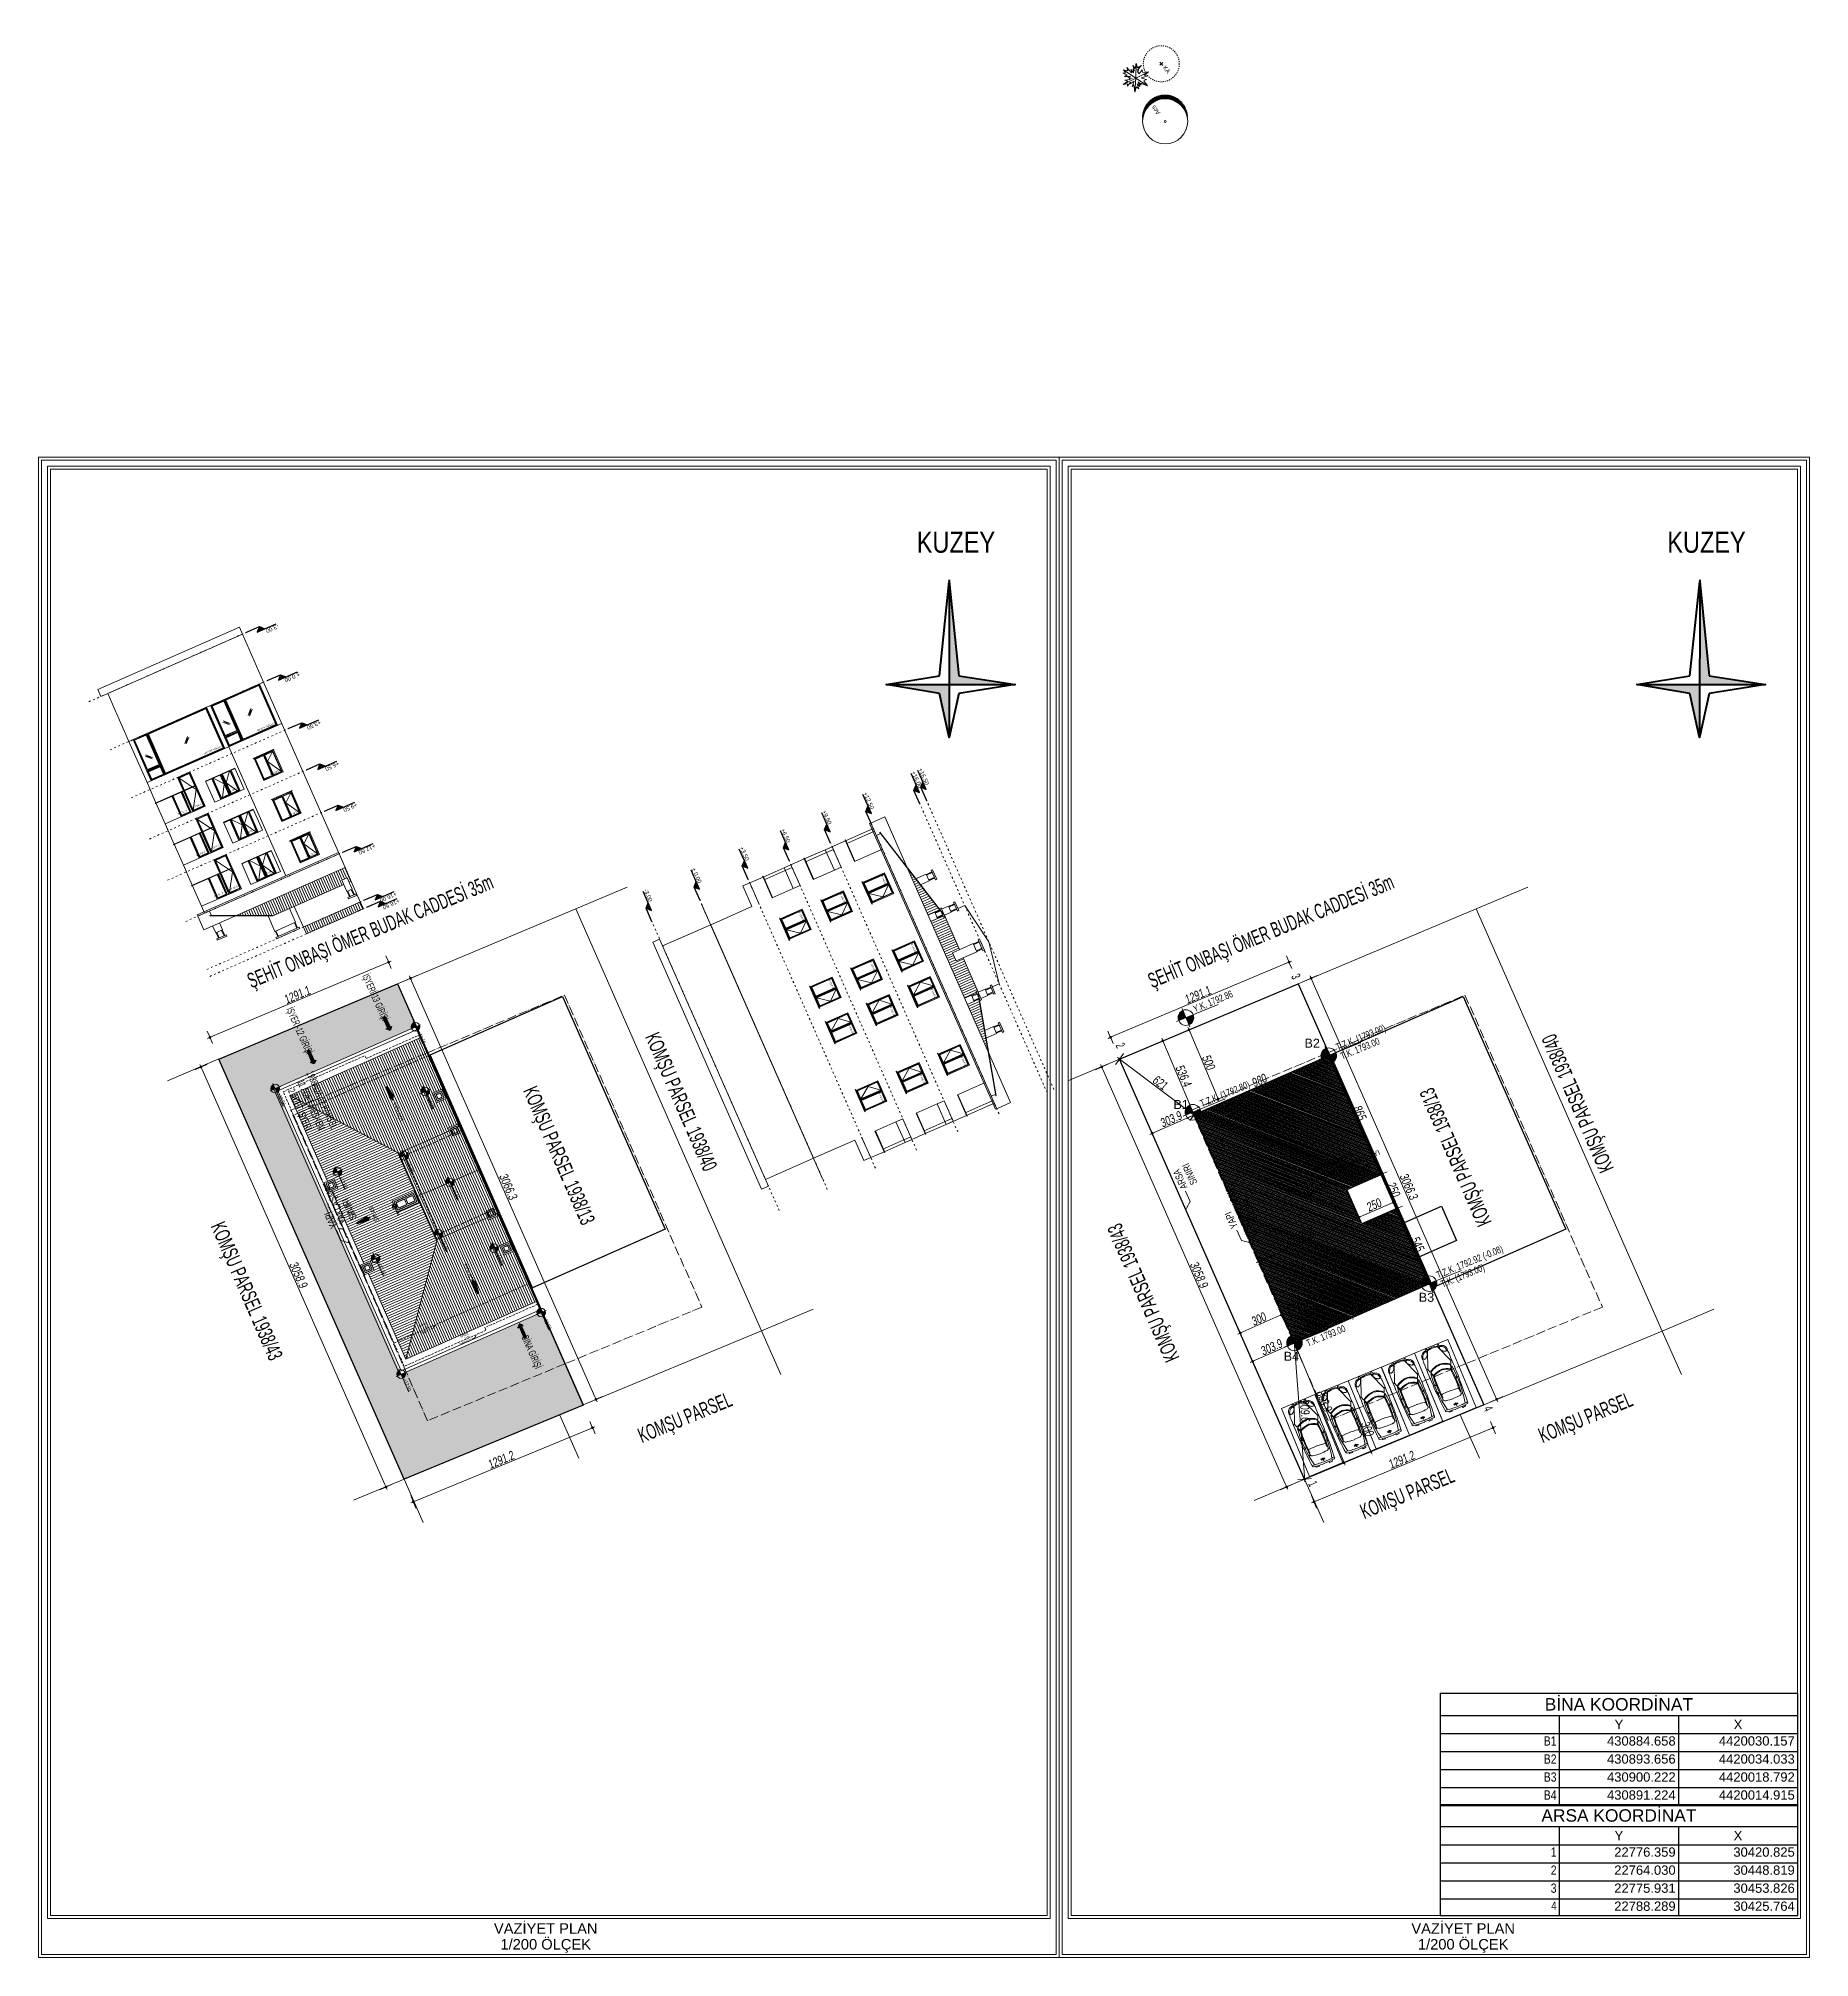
# Model space of a CAD drawing. Header units: millimetres. Extents: x -2145 to 33996, y -835 to 2363.
# Drawn here: x -1104 to 1846, y -835 to 2363 of the extents above; entities that cross this region are included whole.
import ezdxf
from ezdxf import colors
from ezdxf.entities.mleader import LeaderData, LeaderLine
from ezdxf.enums import TextEntityAlignment as Align
from ezdxf.math import Vec2, Vec3

# ---------------------------------------------------------------- set-up
doc = ezdxf.new("R2010")
doc.units = ezdxf.units.MM
for name, pattern in [('ACAD_ISO03W100', [30, 12, -18]), ('ACAD_ISO05W100', [33, 24, -3, 0, -3, 0, -3]), ('Dash', [0.6, 0.3, -0.3]), ('HIDDEN', [9.525, 6.35, -3.175]), ('HIDDENX2', [0.75, 0.5, -0.25])]:
    doc.linetypes.add(name, pattern=pattern)
for name, color, linetype, lineweight in [('_ZeO agac mevcut_korunacak', 72, 'Continuous', 13), ('_ZeO agac öneri', 253, 'Continuous', 9), ('_ZeO agac öneri tür', 253, 'Continuous', 13), ('araba', 8, 'Continuous', 5), ('arcCGDM_antet', 85, 'Continuous', 20), ('Arsa Sınırı', 1, 'Continuous', 0), ('EMSAL HESAP', 1, 'Continuous', 30), ('MILA_YAZI @ 0.2', 13, 'Continuous', 13), ('NADI', 7, 'Continuous', 0), ('NET_ARSA SINIRI', 1, 'Continuous', 0), ('NET_BILGI @ 0.2', 13, 'Continuous', 13), ('NET_DUVAR', 150, 'Continuous', 18), ('NET_EGIK MAHYA', 181, 'Continuous', 30), ('NET_GORUNUS_AKS', 9, 'ACAD_ISO03W100', 9), ('NET_IZDUSUM', 251, 'HIDDEN', 5), ('NET_İŞARET', 1, 'Continuous', 18), ('NET_KAPI', 35, 'Continuous', 15), ('NET_KESİT_KOT', 104, 'Continuous', 25), ('NET_PLAN_KOT', 100, 'Continuous', 0), ('NET_SINIR', 254, 'Continuous', 30), ('NET_TARAMA', 252, 'Continuous', 5), ('NET_TARAMA_DİKKAT', 1, 'Continuous', 9), ('NET_TAŞIYICI', 1, 'Continuous', 35), ('NET_YAZI', 7, 'Continuous', 5), ('NET_ÇEKME MESAFESİ', 30, 'ACAD_ISO03W100', 0), ('NET_ÖLÇÜ VAZİYET', 11, 'Continuous', 9), ('T-INCE', 254, 'Continuous', 0), ('TEFRIS_TWA', 173, 'Continuous', 9)]:
    doc.layers.add(name, color=color, linetype=linetype, lineweight=lineweight)
doc.layers.add('_ZeO tarama 1-sert zemin', color=7, linetype='Continuous', lineweight=5, true_color=0x578d11)
for name, color, linetype in [('İŞARET', 12, 'Continuous'), ('NET_TABLO', 163, 'Continuous'), ('T-MAH-AD', 7, 'Continuous'), ('text', 7, 'Continuous')]:
    doc.layers.add(name, color=color, linetype=linetype)
doc.styles.add('A-arial', font='arial.ttf')
doc.styles.add('ARIALTR', font='arial.ttf', dxfattribs={"width": 0.8, "height": 22.5})
doc.styles.add('DIN', font='arial.ttf', dxfattribs={"width": 0.6})
doc.styles.add('KONUT', font='swissl.ttf', dxfattribs={"width": 0.7, "oblique": 5})
doc.styles.add('on02.0mm-Arial', font='arial.ttf', dxfattribs={"height": 2})
doc.styles.get("Standard").update_dxf_attribs({"font": 'arial.ttf'})
doc.styles.add('TGS SAYILAR', font='times.ttf', dxfattribs={"width": 0.7})
doc.styles.add('ZEO-yazı1', font='GOTHIC.TTF')
doc.dimstyles.new('VAZİYET ÖLÇÜ', dxfattribs={"dimscale": 100, "dimtxt": 0.6, "dimasz": 0.18, "dimexe": 0.18, "dimexo": 0.06, "dimgap": 0.05, "dimtad": 1, "dimdec": 1, "dimdsep": 46, "dimtxsty": 'KONUT', "dimblk": 'NOKTA', "dimcen": 0.09, "dimse1": 1, "dimse2": 1, "dimclrd": 256, "dimclre": 256, "dimclrt": 256, "dimadec": 0, "dimazin": 0, "dimtfac": 1, "dimtdec": 1, "dimtix": 1, "dimtmove": 2, "dimatfit": 3, "dimldrblk": 'NOKTA', "dimfxl": 0.18, "dimtolj": 1, "dimarcsym": 0})
pattern_1 = [(180, (-19049.477, 140.39), (-2e-15, -15.875), [])]

msp = doc.modelspace()

# ---------------------------------------------------------------- texts
at = {"layer": 'T-MAH-AD', "char_height": 35, "width": 259.9465, "attachment_point": 5, "style": 'ARIALTR'}
for insert in [(424.18, 1523.07), (1674.18, 1523.07)]:
    msp.add_mtext('KUZEY', dxfattribs=dict(at, insert=insert))
at = {"layer": 'T-MAH-AD', "width": 154.27, "attachment_point": 5, "rotation": 23.63092, "style": 'ARIALTR'}
for s, insert, char_height in [('\\A1;ASANSÖR DIŞ ÖLÇÜLERİDİR.ÇALIŞMA PAYI DİKKATE ALINMALIDIR.', (1052.94, 474.09), 9), ('\\A1;OTURUM ALANI\\P162.70 m²', (1020.27, 254.09), 12)]:
    msp.add_mtext(s, dxfattribs=dict(at, insert=insert, char_height=char_height))
at = {"layer": 'text', "linetype": 'Continuous', "char_height": 17.5, "width": 396.5028, "attachment_point": 2, "line_spacing_factor": 0.9}
for insert in [(-259.08, -777.46), (1268.98, -777.46)]:
    msp.add_mtext('\\A1;VAZİYET PLAN\\P1/200 ÖLÇEK', dxfattribs=dict(at, insert=insert))

# ---------------------------------------------------------------- blocks, each defined once
blk = doc.blocks.new('A$C6BB35773')
at = {"layer": 'NET_TAŞIYICI', "linetype": 'Continuous', "lineweight": 70}
h = blk.add_hatch(color=256, dxfattribs=at)
h.paths.add_polyline_path([(-68, 0), (0, 0), (-0.1, 80.8), (-11.3, 12.6)])
h.paths.add_polyline_path([(0, 0), (134.6, 0), (11.3, -12.3), (0.1, -84.8)])
for p, q in [((-0.1, 80.8), (0.1, -84.8)), ((134.6, 0), (-68, 0))]:
    blk.add_line(p, q, dxfattribs=at)
for points in [[(-11.3, 12.6), (-0.1, 80.8), (11.3, 12.6)], [(-11.3, -12.4), (-68, 0), (-11.3, 12.6)], [(11.3, 12.6), (132.6, 0), (11.3, -12.3)], [(11.3, -12.3), (0.1, -84.8), (-11.3, -12.4)]]:
    blk.add_lwpolyline(points, dxfattribs=at)
blk = doc.blocks.new('*T606')
at = {"layer": 'NET_TABLO', "color": 0, "linetype": 'ByBlock', "lineweight": -2, "transparency": 16777216}
for p, q in [((0, 0), (595.3, 0)), ((0, 0), (0, -185.2)), ((595.3, 0), (595.3, -185.2)), ((0, -36.9), (595.3, -36.9)), ((198.4, -36.9), (198.4, -185.2)), ((396.9, -36.9), (396.9, -185.2)), ((0, -67), (595.3, -67)), ((0, -97), (595.3, -97)), ((0, -127), (595.3, -127)), ((0, -157), (595.3, -157)), ((0, -185.2), (595.3, -185.2))]:
    blk.add_line(p, q, dxfattribs=at)
at = {"layer": 'NET_TABLO', "color": 0, "transparency": 16777216}
for s, insert, char_height, width, attachment_point in [('ARSA KOORDİNAT', (297.7, -18.5), 20.657, 585.938, 5), ('Y', (297.7, -51.9), 15.5, 189.062, 5), ('X', (496.1, -51.9), 15.5, 189.062, 5), ('{\\A1;\\W0.8;\\C256;1', (193.8, -71.6), 15.493, 189.062, 3), ('22776.359', (392.2, -71.6), 15.49, 189.062, 3), ('30420.825', (590.6, -71.6), 15.49, 189.062, 3), ('{\\A1;\\W0.8;\\C256;2', (193.8, -101.7), 15.493, 189.062, 3), ('22764.030', (392.2, -101.7), 15.49, 189.062, 3), ('30448.819', (590.6, -101.7), 15.49, 189.062, 3), ('{\\A1;\\W0.8;\\C256;3', (193.8, -131.7), 15.493, 189.062, 3), ('22775.931', (392.2, -131.7), 15.49, 189.062, 3), ('30453.826', (590.6, -131.7), 15.49, 189.062, 3), ('{\\A1;\\W0.8;\\C256;4', (193.8, -161.7), 14.062, 189.062, 3), ('22788.289', (392.2, -161.7), 15.49, 189.062, 3), ('30425.764', (590.6, -161.7), 15.49, 189.062, 3)]:
    blk.add_mtext(s, dxfattribs=dict(at, insert=insert, char_height=char_height, width=width, attachment_point=attachment_point))
blk = doc.blocks.new('_Dot')
at = {"color": 0, "linetype": 'ByBlock', "lineweight": -2}
blk.add_line((-0.5, 0), (-1, 0), dxfattribs=at)
at = {"color": 0, "linetype": 'ByBlock', "const_width": 0.5}
blk.add_lwpolyline([(-0.25, 0, 1), (0.25, 0, 1)], format="xyb", close=True, dxfattribs=at)
blk = doc.blocks.new('NOKTA')
at = {"color": 0, "linetype": 'ByBlock'}
for p, q in [((-0.5, 0), (-1, 0)), ((0, 0.5), (0, 2.5)), ((0.5, 0), (1, 0)), ((0, -0.5), (0, -2.5))]:
    blk.add_line(p, q, dxfattribs=at)
at = {"color": 0, "linetype": 'ByBlock', "const_width": 0.5}
blk.add_lwpolyline([(-0.25, 0, 1), (0.25, 0, 1)], format="xyb", close=True, dxfattribs=at)
blk = doc.blocks.new('*D1186')
at = {"layer": 'Defpoints', "color": 0, "transparency": 16777216}
for p in [(-21, -1291), (3037, -1291), (3037, -1422)]:
    blk.add_point(p, dxfattribs=at)
at = {"layer": 'NET_ÖLÇÜ VAZİYET', "lineweight": -2, "transparency": 16777216}
blk.add_line((-3, -1422), (3019, -1422), dxfattribs=at)
at = {"layer": 'NET_ÖLÇÜ VAZİYET', "lineweight": -2, "transparency": 16777216, "xscale": 18, "yscale": 18, "zscale": 18, "rotation": 180}
blk.add_blockref('NOKTA', (-21, -1422), dxfattribs=at)
at = {"layer": 'NET_ÖLÇÜ VAZİYET', "lineweight": -2, "transparency": 16777216, "xscale": 18, "yscale": 18, "zscale": 18}
blk.add_blockref('NOKTA', (3037, -1422), dxfattribs=at)
at = {"layer": 'NET_ÖLÇÜ VAZİYET', "transparency": 16777216, "insert": (1508, -1386), "char_height": 60, "attachment_point": 5, "style": 'KONUT'}
blk.add_mtext('\\A1;3058.9', dxfattribs=at)
blk = doc.blocks.new('*D1187')
at = {"layer": 'Defpoints', "color": 0, "transparency": 16777216}
for p in [(-157, 3), (0, 0), (-21, -1291)]:
    blk.add_point(p, dxfattribs=at)
at = {"layer": 'NET_ÖLÇÜ VAZİYET', "lineweight": -2, "transparency": 16777216}
blk.add_line((-178, -1270), (-157, -15), dxfattribs=at)
at = {"layer": 'NET_ÖLÇÜ VAZİYET', "lineweight": -2, "transparency": 16777216, "xscale": 18, "yscale": 18, "zscale": 18}
for p, rotation in [((-157, 3), 89.04805894084687), ((-178, -1288), 269.0480589408469)]:
    blk.add_blockref('NOKTA', p, dxfattribs=dict(at, rotation=rotation))
at = {"layer": 'NET_ÖLÇÜ VAZİYET', "transparency": 16777216, "insert": (-203, -642), "char_height": 60, "attachment_point": 5, "rotation": 89.0481, "style": 'KONUT'}
blk.add_mtext('\\A1;1291.1', dxfattribs=at)
blk = doc.blocks.new('*D1188')
at = {"layer": 'Defpoints', "color": 0, "transparency": 16777216}
for p in [(3066, 0), (3037, -1291), (3201, -1295)]:
    blk.add_point(p, dxfattribs=at)
at = {"layer": 'NET_ÖLÇÜ VAZİYET', "lineweight": -2, "transparency": 16777216}
blk.add_line((3230, -22), (3202, -1277), dxfattribs=at)
at = {"layer": 'NET_ÖLÇÜ VAZİYET', "lineweight": -2, "transparency": 16777216, "xscale": 18, "yscale": 18, "zscale": 18}
for p, rotation in [((3230, -4), 88.7200219094589), ((3201, -1295), 268.720021909459)]:
    blk.add_blockref('NOKTA', p, dxfattribs=dict(at, rotation=rotation))
at = {"layer": 'NET_ÖLÇÜ VAZİYET', "transparency": 16777216, "insert": (3180, -648), "char_height": 60, "attachment_point": 5, "rotation": 88.72, "style": 'KONUT'}
blk.add_mtext('\\A1;1291.2', dxfattribs=at)
blk = doc.blocks.new('*D1189')
at = {"layer": 'Defpoints', "color": 0, "transparency": 16777216}
for p in [(0, 0), (3066, 94), (3066, 0)]:
    blk.add_point(p, dxfattribs=at)
at = {"layer": 'NET_ÖLÇÜ VAZİYET', "lineweight": -2, "transparency": 16777216}
blk.add_line((18, 94), (3048, 94), dxfattribs=at)
at = {"layer": 'NET_ÖLÇÜ VAZİYET', "lineweight": -2, "transparency": 16777216, "xscale": 18, "yscale": 18, "zscale": 18, "rotation": 180}
blk.add_blockref('NOKTA', (0, 94), dxfattribs=at)
at = {"layer": 'NET_ÖLÇÜ VAZİYET', "lineweight": -2, "transparency": 16777216, "xscale": 18, "yscale": 18, "zscale": 18}
blk.add_blockref('NOKTA', (3066, 94), dxfattribs=at)
at = {"layer": 'NET_ÖLÇÜ VAZİYET', "transparency": 16777216, "insert": (1533, 130), "char_height": 60, "attachment_point": 5, "style": 'KONUT'}
blk.add_mtext('\\A1;3066.3', dxfattribs=at)
blk = doc.blocks.new('*D1887')
at = {"layer": 'Defpoints', "color": 0, "transparency": 16777216}
for p in [(-1660, 0), (-1660, -980), (-1660, -980)]:
    blk.add_point(p, dxfattribs=at)
at = {"layer": 'NET_ÖLÇÜ VAZİYET', "lineweight": -2, "transparency": 16777216}
blk.add_line((-1660, -18), (-1660, -962), dxfattribs=at)
at = {"layer": 'NET_ÖLÇÜ VAZİYET', "lineweight": -2, "transparency": 16777216, "xscale": 18, "yscale": 18, "zscale": 18}
for p, rotation in [((-1660, 0), 90), ((-1660, -980), 270)]:
    blk.add_blockref('NOKTA', p, dxfattribs=dict(at, rotation=rotation))
at = {"layer": 'NET_ÖLÇÜ VAZİYET', "transparency": 16777216, "insert": (-1696, -490), "char_height": 60, "attachment_point": 5, "rotation": 90, "style": 'KONUT'}
blk.add_mtext('\\A1;980', dxfattribs=at)
blk = doc.blocks.new('*D1888')
at = {"layer": 'Defpoints', "color": 0, "transparency": 16777216}
for p in [(-1660, -980), (0, -980), (0, -980)]:
    blk.add_point(p, dxfattribs=at)
at = {"layer": 'NET_ÖLÇÜ VAZİYET', "lineweight": -2, "transparency": 16777216}
blk.add_line((-1642, -980), (-18, -980), dxfattribs=at)
at = {"layer": 'NET_ÖLÇÜ VAZİYET', "lineweight": -2, "transparency": 16777216, "xscale": 18, "yscale": 18, "zscale": 18, "rotation": 180}
blk.add_blockref('NOKTA', (-1660, -980), dxfattribs=at)
at = {"layer": 'NET_ÖLÇÜ VAZİYET', "lineweight": -2, "transparency": 16777216, "xscale": 18, "yscale": 18, "zscale": 18}
blk.add_blockref('NOKTA', (0, -980), dxfattribs=at)
at = {"layer": 'NET_ÖLÇÜ VAZİYET', "transparency": 16777216, "insert": (-830, -944), "char_height": 60, "attachment_point": 5, "style": 'KONUT'}
blk.add_mtext('\\A1;1660', dxfattribs=at)
blk = doc.blocks.new('*D1889')
at = {"layer": 'Defpoints', "color": 0, "transparency": 16777216}
for p in [(0, 0), (0, 0), (0, -980)]:
    blk.add_point(p, dxfattribs=at)
at = {"layer": 'NET_ÖLÇÜ VAZİYET', "lineweight": -2, "transparency": 16777216}
blk.add_line((0, -962), (0, -18), dxfattribs=at)
at = {"layer": 'NET_ÖLÇÜ VAZİYET', "lineweight": -2, "transparency": 16777216, "xscale": 18, "yscale": 18, "zscale": 18}
for p, rotation in [((0, 0), 90), ((0, -980), 270)]:
    blk.add_blockref('NOKTA', p, dxfattribs=dict(at, rotation=rotation))
at = {"layer": 'NET_ÖLÇÜ VAZİYET', "transparency": 16777216, "insert": (-36, -490), "char_height": 60, "attachment_point": 5, "rotation": 90, "style": 'KONUT'}
blk.add_mtext('\\A1;980', dxfattribs=at)
blk = doc.blocks.new('*D1890')
at = {"layer": 'Defpoints', "color": 0, "transparency": 16777216}
for p in [(-545, 0), (-545, 0), (0, 0)]:
    blk.add_point(p, dxfattribs=at)
at = {"layer": 'NET_ÖLÇÜ VAZİYET', "lineweight": -2, "transparency": 16777216}
blk.add_line((-18, 0), (-527, 0), dxfattribs=at)
at = {"layer": 'NET_ÖLÇÜ VAZİYET', "lineweight": -2, "transparency": 16777216, "xscale": 18, "yscale": 18, "zscale": 18, "rotation": 180}
blk.add_blockref('NOKTA', (-545, 0), dxfattribs=at)
at = {"layer": 'NET_ÖLÇÜ VAZİYET', "lineweight": -2, "transparency": 16777216, "xscale": 18, "yscale": 18, "zscale": 18}
blk.add_blockref('NOKTA', (0, 0), dxfattribs=at)
at = {"layer": 'NET_ÖLÇÜ VAZİYET', "transparency": 16777216, "insert": (-273, 36), "char_height": 60, "attachment_point": 5, "style": 'KONUT'}
blk.add_mtext('\\A1;545', dxfattribs=at)
blk = doc.blocks.new('*D1891')
at = {"layer": 'Defpoints', "color": 0, "transparency": 16777216}
for p in [(-795, 0), (-795, 0), (-545, 0)]:
    blk.add_point(p, dxfattribs=at)
at = {"layer": 'NET_ÖLÇÜ VAZİYET', "lineweight": -2, "transparency": 16777216}
blk.add_line((-563, 0), (-777, 0), dxfattribs=at)
at = {"layer": 'NET_ÖLÇÜ VAZİYET', "lineweight": -2, "transparency": 16777216, "xscale": 18, "yscale": 18, "zscale": 18, "rotation": 180}
blk.add_blockref('NOKTA', (-795, 0), dxfattribs=at)
at = {"layer": 'NET_ÖLÇÜ VAZİYET', "lineweight": -2, "transparency": 16777216, "xscale": 18, "yscale": 18, "zscale": 18}
blk.add_blockref('NOKTA', (-545, 0), dxfattribs=at)
at = {"layer": 'NET_ÖLÇÜ VAZİYET', "transparency": 16777216, "insert": (-670, 36), "char_height": 60, "attachment_point": 5, "style": 'KONUT'}
blk.add_mtext('\\A1;250', dxfattribs=at)
blk = doc.blocks.new('*D1892')
at = {"layer": 'Defpoints', "color": 0, "transparency": 16777216}
for p in [(-1660, 0), (-1660, 0), (-795, 0)]:
    blk.add_point(p, dxfattribs=at)
at = {"layer": 'NET_ÖLÇÜ VAZİYET', "lineweight": -2, "transparency": 16777216}
blk.add_line((-813, 0), (-1642, 0), dxfattribs=at)
at = {"layer": 'NET_ÖLÇÜ VAZİYET', "lineweight": -2, "transparency": 16777216, "xscale": 18, "yscale": 18, "zscale": 18, "rotation": 180}
blk.add_blockref('NOKTA', (-1660, 0), dxfattribs=at)
at = {"layer": 'NET_ÖLÇÜ VAZİYET', "lineweight": -2, "transparency": 16777216, "xscale": 18, "yscale": 18, "zscale": 18}
blk.add_blockref('NOKTA', (-795, 0), dxfattribs=at)
at = {"layer": 'NET_ÖLÇÜ VAZİYET', "transparency": 16777216, "insert": (-1228, 36), "char_height": 60, "attachment_point": 5, "style": 'KONUT'}
blk.add_mtext('\\A1;865', dxfattribs=at)
blk = doc.blocks.new('*D1893')
at = {"layer": 'Defpoints', "color": 0, "transparency": 16777216}
for p in [(-593, 0), (-593, -250), (-593, -250)]:
    blk.add_point(p, dxfattribs=at)
at = {"layer": 'NET_ÖLÇÜ VAZİYET', "lineweight": -2, "transparency": 16777216}
blk.add_line((-593, -18), (-593, -232), dxfattribs=at)
at = {"layer": 'NET_ÖLÇÜ VAZİYET', "lineweight": -2, "transparency": 16777216, "xscale": 18, "yscale": 18, "zscale": 18}
for p, rotation in [((-593, 0), 90), ((-593, -250), 270)]:
    blk.add_blockref('NOKTA', p, dxfattribs=dict(at, rotation=rotation))
at = {"layer": 'NET_ÖLÇÜ VAZİYET', "transparency": 16777216, "insert": (-629, -125), "char_height": 60, "attachment_point": 5, "rotation": 90, "style": 'KONUT'}
blk.add_mtext('\\A1;250', dxfattribs=at)
blk = doc.blocks.new('*D1894')
at = {"layer": 'Defpoints', "color": 0, "transparency": 16777216}
for p in [(-593, -250), (-593, -980), (-593, -980)]:
    blk.add_point(p, dxfattribs=at)
at = {"layer": 'NET_ÖLÇÜ VAZİYET', "lineweight": -2, "transparency": 16777216}
blk.add_line((-593, -268), (-593, -962), dxfattribs=at)
at = {"layer": 'NET_ÖLÇÜ VAZİYET', "lineweight": -2, "transparency": 16777216, "xscale": 18, "yscale": 18, "zscale": 18}
for p, rotation in [((-593, -250), 90), ((-593, -980), 270)]:
    blk.add_blockref('NOKTA', p, dxfattribs=dict(at, rotation=rotation))
at = {"layer": 'NET_ÖLÇÜ VAZİYET', "transparency": 16777216, "insert": (-629, -615), "char_height": 60, "attachment_point": 5, "rotation": 90, "style": 'KONUT'}
blk.add_mtext('\\A1;730', dxfattribs=at)
blk = doc.blocks.new('*D1917')
at = {"layer": 'Defpoints', "color": 0, "transparency": 16777216}
for p in [(-2575, -2274), (-3116, -2578), (-3116, -2578)]:
    blk.add_point(p, dxfattribs=at)
at = {"layer": 'NET_ÖLÇÜ VAZİYET', "lineweight": -2, "transparency": 16777216}
blk.add_line((-2590, -2283), (-3100, -2569), dxfattribs=at)
at = {"layer": 'NET_ÖLÇÜ VAZİYET', "lineweight": -2, "transparency": 16777216, "xscale": 18, "yscale": 18, "zscale": 18}
for p, rotation in [((-2575, -2274), 29.30089132804811), ((-3116, -2578), 209.3008913280481)]:
    blk.add_blockref('NOKTA', p, dxfattribs=dict(at, rotation=rotation))
at = {"layer": 'NET_ÖLÇÜ VAZİYET', "transparency": 16777216, "insert": (-2863, -2394), "char_height": 60, "attachment_point": 5, "rotation": 29.3009, "style": 'KONUT'}
blk.add_mtext('\\A1;621', dxfattribs=at)
blk = doc.blocks.new('*D1918')
at = {"layer": 'Defpoints', "color": 0, "transparency": 16777216}
for p in [(-2575, -2274), (-2575, -2578), (-2575, -2578)]:
    blk.add_point(p, dxfattribs=at)
at = {"layer": 'NET_ÖLÇÜ VAZİYET', "lineweight": -2, "transparency": 16777216}
blk.add_line((-2575, -2292), (-2575, -2560), dxfattribs=at)
at = {"layer": 'NET_ÖLÇÜ VAZİYET', "lineweight": -2, "transparency": 16777216, "xscale": 18, "yscale": 18, "zscale": 18}
for p, rotation in [((-2575, -2274), 90), ((-2575, -2578), 270)]:
    blk.add_blockref('NOKTA', p, dxfattribs=dict(at, rotation=rotation))
at = {"layer": 'NET_ÖLÇÜ VAZİYET', "transparency": 16777216, "insert": (-2611, -2426), "char_height": 60, "attachment_point": 5, "rotation": 90, "style": 'KONUT'}
blk.add_mtext('\\A1;303.9', dxfattribs=at)
blk = doc.blocks.new('*D1919')
at = {"layer": 'Defpoints', "color": 0, "transparency": 16777216}
for p in [(-3111, -2265), (-3111, -2265), (-2575, -2274)]:
    blk.add_point(p, dxfattribs=at)
at = {"layer": 'NET_ÖLÇÜ VAZİYET', "lineweight": -2, "transparency": 16777216}
blk.add_line((-2593, -2273), (-3093, -2265), dxfattribs=at)
at = {"layer": 'NET_ÖLÇÜ VAZİYET', "lineweight": -2, "transparency": 16777216, "xscale": 18, "yscale": 18, "zscale": 18}
for p, rotation in [((-3111, -2265), 179.0480589408469), ((-2575, -2274), 359.0480589408469)]:
    blk.add_blockref('NOKTA', p, dxfattribs=dict(at, rotation=rotation))
at = {"layer": 'NET_ÖLÇÜ VAZİYET', "transparency": 16777216, "insert": (-2842, -2233), "char_height": 60, "attachment_point": 5, "rotation": 359.0481, "style": 'KONUT'}
blk.add_mtext('\\A1;536.4', dxfattribs=at)
blk = doc.blocks.new('*D1920')
at = {"layer": 'Defpoints', "color": 0, "transparency": 16777216}
for p in [(-3108, -2076), (-3108, -2076), (-2608, -2084)]:
    blk.add_point(p, dxfattribs=at)
at = {"layer": 'NET_ÖLÇÜ VAZİYET', "lineweight": -2, "transparency": 16777216}
blk.add_line((-2626, -2084), (-3090, -2076), dxfattribs=at)
at = {"layer": 'NET_ÖLÇÜ VAZİYET', "lineweight": -2, "transparency": 16777216, "xscale": 18, "yscale": 18, "zscale": 18}
for p, rotation in [((-3108, -2076), 179.0480589408468), ((-2608, -2084), 359.0480589408467)]:
    blk.add_blockref('NOKTA', p, dxfattribs=dict(at, rotation=rotation))
at = {"layer": 'NET_ÖLÇÜ VAZİYET', "transparency": 16777216, "insert": (-2857, -2044), "char_height": 60, "attachment_point": 5, "rotation": 359.0481, "style": 'KONUT'}
blk.add_mtext('\\A1;500', dxfattribs=at)
blk = doc.blocks.new('*D1921')
at = {"layer": 'Defpoints', "color": 0, "transparency": 16777216}
for p in [(-347, -2092), (-47, -2099), (-47, -2099)]:
    blk.add_point(p, dxfattribs=at)
at = {"layer": 'NET_ÖLÇÜ VAZİYET', "lineweight": -2, "transparency": 16777216}
blk.add_line((-329, -2093), (-65, -2099), dxfattribs=at)
at = {"layer": 'NET_ÖLÇÜ VAZİYET', "lineweight": -2, "transparency": 16777216, "xscale": 18, "yscale": 18, "zscale": 18}
for p, rotation in [((-347, -2092), 178.7200219094591), ((-47, -2099), 358.7200219094591)]:
    blk.add_blockref('NOKTA', p, dxfattribs=dict(at, rotation=rotation))
at = {"layer": 'NET_ÖLÇÜ VAZİYET', "transparency": 16777216, "insert": (-196, -2060), "char_height": 60, "attachment_point": 5, "rotation": 358.72, "style": 'KONUT'}
blk.add_mtext('\\A1;300', dxfattribs=at)
blk = doc.blocks.new('*D1922')
at = {"layer": 'Defpoints', "color": 0, "transparency": 16777216}
for p in [(-915, -2274), (-51, -2293), (-51, -2293)]:
    blk.add_point(p, dxfattribs=at)
at = {"layer": 'NET_ÖLÇÜ VAZİYET', "lineweight": -2, "transparency": 16777216}
blk.add_line((-897, -2274), (-69, -2293), dxfattribs=at)
at = {"layer": 'NET_ÖLÇÜ VAZİYET', "lineweight": -2, "transparency": 16777216, "xscale": 18, "yscale": 18, "zscale": 18}
for p, rotation in [((-915, -2274), 178.720021909459), ((-51, -2293), 358.720021909459)]:
    blk.add_blockref('NOKTA', p, dxfattribs=dict(at, rotation=rotation))
at = {"layer": 'NET_ÖLÇÜ VAZİYET', "transparency": 16777216, "insert": (-482, -2248), "char_height": 60, "attachment_point": 5, "rotation": 358.72, "style": 'KONUT'}
blk.add_mtext('\\A1;863.9', dxfattribs=at)
blk = doc.blocks.new('*D1923')
at = {"layer": 'Defpoints', "color": 0, "transparency": 16777216}
for p in [(-915, -2274), (-915, -2578), (-915, -2578)]:
    blk.add_point(p, dxfattribs=at)
at = {"layer": 'NET_ÖLÇÜ VAZİYET', "lineweight": -2, "transparency": 16777216}
blk.add_line((-915, -2292), (-915, -2560), dxfattribs=at)
at = {"layer": 'NET_ÖLÇÜ VAZİYET', "lineweight": -2, "transparency": 16777216, "xscale": 18, "yscale": 18, "zscale": 18}
for p, rotation in [((-915, -2274), 90), ((-915, -2578), 270)]:
    blk.add_blockref('NOKTA', p, dxfattribs=dict(at, rotation=rotation))
at = {"layer": 'NET_ÖLÇÜ VAZİYET', "transparency": 16777216, "insert": (-951, -2426), "char_height": 60, "attachment_point": 5, "rotation": 90, "style": 'KONUT'}
blk.add_mtext('\\A1;303.9', dxfattribs=at)
blk = doc.blocks.new('*D1924')
at = {"layer": 'Defpoints', "color": 0, "transparency": 16777216}
for p in [(-915, -2274), (-57, -2578), (-57, -2578)]:
    blk.add_point(p, dxfattribs=at)
at = {"layer": 'NET_ÖLÇÜ VAZİYET', "lineweight": -2, "transparency": 16777216}
blk.add_line((-898, -2280), (-74, -2572), dxfattribs=at)
at = {"layer": 'NET_ÖLÇÜ VAZİYET', "lineweight": -2, "transparency": 16777216, "xscale": 18, "yscale": 18, "zscale": 18}
for p, rotation in [((-915, -2274), 160.4825473133173), ((-57, -2578), 340.4825473133174)]:
    blk.add_blockref('NOKTA', p, dxfattribs=dict(at, rotation=rotation))
at = {"layer": 'NET_ÖLÇÜ VAZİYET', "transparency": 16777216, "insert": (-474, -2392), "char_height": 60, "attachment_point": 5, "rotation": 340.4825, "style": 'KONUT'}
blk.add_mtext('\\A1;909.6', dxfattribs=at)
blk = doc.blocks.new('*D1925')
at = {"layer": 'Defpoints', "color": 0, "transparency": 16777216}
for p in [(-1121, -2278), (-1121, -2578), (-1121, -2578)]:
    blk.add_point(p, dxfattribs=at)
at = {"layer": 'NET_ÖLÇÜ VAZİYET', "lineweight": -2, "transparency": 16777216}
blk.add_line((-1121, -2296), (-1121, -2560), dxfattribs=at)
at = {"layer": 'NET_ÖLÇÜ VAZİYET', "lineweight": -2, "transparency": 16777216, "xscale": 18, "yscale": 18, "zscale": 18}
for p, rotation in [((-1121, -2278), 90), ((-1121, -2578), 270)]:
    blk.add_blockref('NOKTA', p, dxfattribs=dict(at, rotation=rotation))
at = {"layer": 'NET_ÖLÇÜ VAZİYET', "transparency": 16777216, "insert": (-1157, -2428), "char_height": 60, "attachment_point": 5, "rotation": 90, "style": 'KONUT'}
blk.add_mtext('\\A1;300', dxfattribs=at)
blk = doc.blocks.new('KOTLAR')
h = blk.add_hatch(color=256)
h.dxf.hatch_style = 1
h.paths.add_polyline_path([(0, 0), (0, 13, 0.414214), (-13, 0)])
h.paths.add_polyline_path([(0, -13, 0.414214), (13, 0), (0, 0)])
h.paths.add_polyline_path([(65.5, -11.3), (21.4, -11.3), (21.4, -29.9), (65.5, -29.9)], flags=9)
at = {"extrusion": (2.84e-14, 0.225686, 0.9742)}
for p, q in [((-17.2, 0), (58.1, 0)), ((0, 16.5), (0, -16.5))]:
    blk.add_line(p, q, dxfattribs=at)
blk.add_circle((0, 0), 13)
at = {"extrusion": (2.84e-14, 0.225686, 0.9742), "style": 'DIN', "width": 0.6}
for tag, p in [('INCE KOT', (-17.1, -2.1, 0.5)), ('KABA KOT', (-18.3, 14.2, -3.3))]:
    blk.add_attdef(tag, p, '', height=12, rotation=180, dxfattribs=at)
blk = doc.blocks.new('A$C76BA5AF8')
at = {"layer": 'İŞARET', "true_color": 0xb80000}
blk.add_hatch(color=12, dxfattribs=at).paths.add_polyline_path([(25, -159), (3, -165), (50, -192), (78, -145), (56, -151), (15, 4), (-15, -4)])
at = {"layer": 'İŞARET'}
blk.add_lwpolyline([(15, 4), (-15, -4), (25, -159), (3, -165), (50, -192), (78, -145), (56, -151)], close=True, dxfattribs=at)
blk = doc.blocks.new('A$C72A90CC0')
at = {"layer": 'NET_TARAMA_DİKKAT', "linetype": 'Continuous', "lineweight": 70}
blk.add_hatch(color=256, dxfattribs=at).paths.add_polyline_path([(73, 10), (73, -10), (0, 0)])
at = {"layer": 'NET_TARAMA_DİKKAT', "lineweight": 70}
for p, q in [((73, 10), (0, 0)), ((73, -10), (73, 10)), ((73, -10), (0, 0))]:
    blk.add_line(p, q, dxfattribs=at)
at = {"layer": 'NET_TARAMA_DİKKAT', "linetype": 'Continuous', "lineweight": 70}
blk.add_line((89, 0), (73, 0), dxfattribs=at)
blk = doc.blocks.new('kot_kesit')
for p, q in [((-88, 0), (0, 0)), ((-25, 25), (100, 25)), ((0, 0), (-25, 25)), ((0, 0), (25, 25))]:
    blk.add_line(p, q)
blk.add_solid([(25, 25), (-25, 25), (0, 0)])
at = {"style": 'A-arial'}
blk.add_attdef('KOT', (37, 30), '', height=25, dxfattribs=at)
blk = doc.blocks.new('A$C1118cf46')
at = {"layer": 'NET_GORUNUS_AKS'}
for points in [[(-1915, 2000), (238, 2000)], [(-1915, 1950), (238, 1950)], [(-1915, 1600), (238, 1600)], [(-1915, 1300), (238, 1300)], [(-1915, 1000), (238, 1000)], [(-1915, 700), (238, 700)], [(-1915, 350), (238, 350)], [(-1915, 0), (238, 0)]]:
    blk.add_lwpolyline(points, dxfattribs=at)
at = {"layer": 'T-INCE'}
for p, q in [((-1135, 1950), (-850, 2000)), ((-1135, 1900), (-1135, 1950)), ((-890, 1950), (-810, 1950)), ((-890, 1940), (-890, 1950)), ((-890, 1940), (-810, 1940)), ((-878, 1900), (-878, 1940)), ((-873, 1900), (-873, 1940)), ((-850, 2000), (-565, 1950)), ((-828, 1900), (-828, 1940)), ((-823, 1900), (-823, 1940)), ((-810, 1940), (-810, 1950)), ((-565, 1950), (-565, 1900)), ((-1440, 1850), (-1370, 1850)), ((-1440, 1840), (-1440, 1850)), ((-1440, 1840), (-1370, 1840)), ((-1430, 1717), (-1430, 1800)), ((-1430, 1800), (-1380, 1800)), ((-1428, 1800), (-1428, 1840)), ((-1423, 1800), (-1423, 1840)), ((-1388, 1800), (-1388, 1840)), ((-1383, 1800), (-1383, 1840)), ((-1380, 1800), (-1380, 1737)), ((-1370, 1840), (-1370, 1850)), ((-1185, 1890), (-1185, 1900)), ((-1185, 1900), (-1120, 1900)), ((-1185, 1890), (-1120, 1890)), ((-1185, 1790), (-1185, 1800)), ((-1185, 1800), (-1120, 1800)), ((-1175, 1850), (-1130, 1850)), ((-1175, 1850), (-1175, 1800)), ((-1173, 1850), (-1173, 1890)), ((-1130, 1800), (-1170, 1790)), ((-1168, 1850), (-1168, 1890)), ((-1138, 1850), (-1138, 1890)), ((-1135, 1800), (-880, 1800)), ((-1133, 1850), (-1133, 1890)), ((-1130, 1850), (-1130, 1800)), ((-1120, 1890), (-1120, 1900)), ((-1120, 1790), (-1120, 1800)), ((-1114, 1700), (-1114, 1800)), ((-1098, 1700), (-1098, 1800)), ((-1082, 1700), (-1082, 1800)), ((-1066, 1700), (-1066, 1800)), ((-1050, 1700), (-1050, 1800)), ((-1034, 1700), (-1034, 1800)), ((-1018, 1700), (-1018, 1800)), ((-1002, 1700), (-1002, 1800)), ((-987, 1700), (-987, 1800)), ((-971, 1700), (-971, 1800)), ((-955, 1700), (-955, 1800)), ((-939, 1700), (-939, 1800)), ((-923, 1700), (-923, 1800)), ((-907, 1700), (-907, 1800)), ((-891, 1700), (-891, 1800)), ((-880, 1750), (-880, 1900)), ((-880, 1900), (-820, 1900)), ((-820, 1900), (-820, 1750)), ((-820, 1800), (-570, 1800)), ((-812, 1700), (-812, 1800)), ((-796, 1700), (-796, 1800)), ((-780, 1700), (-780, 1800)), ((-764, 1700), (-764, 1800)), ((-748, 1700), (-748, 1800)), ((-733, 1700), (-733, 1800)), ((-717, 1700), (-717, 1800)), ((-701, 1700), (-701, 1800)), ((-685, 1700), (-685, 1800)), ((-669, 1700), (-669, 1800)), ((-653, 1700), (-653, 1800)), ((-637, 1700), (-637, 1800)), ((-621, 1700), (-621, 1800)), ((-606, 1700), (-606, 1800)), ((-590, 1700), (-590, 1800)), ((-580, 1890), (-580, 1900)), ((-515, 1900), (-580, 1900)), ((-515, 1890), (-580, 1890)), ((-580, 1790), (-580, 1800)), ((-515, 1800), (-580, 1800)), ((-525, 1850), (-570, 1850)), ((-570, 1850), (-570, 1800)), ((-570, 1800), (-530, 1790)), ((-567, 1850), (-567, 1890)), ((-562, 1850), (-562, 1890)), ((-532, 1850), (-532, 1890)), ((-527, 1850), (-527, 1890)), ((-525, 1850), (-525, 1800)), ((-515, 1890), (-515, 1900)), ((-515, 1790), (-515, 1800)), ((-260, 1850), (-330, 1850)), ((-330, 1840), (-330, 1850)), ((-260, 1840), (-330, 1840)), ((-270, 1800), (-320, 1800)), ((-320, 1800), (-320, 1737)), ((-317, 1800), (-317, 1840)), ((-312, 1800), (-312, 1840)), ((-277, 1800), (-277, 1840)), ((-272, 1800), (-272, 1840)), ((-270, 1717), (-270, 1800)), ((-260, 1840), (-260, 1850)), ((-1890, 1600), (-1890, 1700)), ((-1890, 1700), (190, 1700)), ((-1530, 1700), (-1810, 1630)), ((-1520, 1700), (-1809, 1628)), ((-1170, 1790), (-1530, 1700)), ((-1170, 1787), (-1520, 1700)), ((-1510, 1700), (-1510, 1702)), ((-1495, 1700), (-1495, 1706)), ((-1479, 1700), (-1479, 1710)), ((-1463, 1700), (-1463, 1714)), ((-1447, 1700), (-1447, 1718)), ((-1431, 1700), (-1431, 1722)), ((-1415, 1700), (-1415, 1726)), ((-1399, 1700), (-1399, 1730)), ((-1383, 1700), (-1383, 1734)), ((-1368, 1700), (-1368, 1738)), ((-1352, 1700), (-1352, 1742)), ((-1336, 1700), (-1336, 1746)), ((-1320, 1700), (-1320, 1750)), ((-1304, 1700), (-1304, 1754)), ((-1288, 1700), (-1288, 1758)), ((-1272, 1700), (-1272, 1762)), ((-1256, 1700), (-1256, 1766)), ((-1241, 1700), (-1241, 1770)), ((-1225, 1700), (-1225, 1774)), ((-1209, 1700), (-1209, 1778)), ((-1193, 1700), (-1193, 1782)), ((-1185, 1790), (-1120, 1790)), ((-1177, 1700), (-1177, 1786)), ((-1175, 1700), (-1175, 1750)), ((-1175, 1750), (-1130, 1750)), ((-1173, 1750), (-1173, 1790)), ((-1168, 1750), (-1168, 1790)), ((-1138, 1750), (-1138, 1790)), ((-1133, 1750), (-1133, 1790)), ((-1130, 1750), (-1130, 1700)), ((-1129, 1700), (-1129, 1790)), ((-880, 1750), (-820, 1750)), ((-875, 1700), (-875, 1750)), ((-860, 1700), (-860, 1750)), ((-844, 1700), (-844, 1750)), ((-828, 1700), (-828, 1750)), ((-515, 1790), (-580, 1790)), ((-574, 1700), (-574, 1790)), ((-525, 1750), (-570, 1750)), ((-570, 1750), (-570, 1700)), ((-567, 1750), (-567, 1790)), ((-562, 1750), (-562, 1790)), ((-532, 1750), (-532, 1790)), ((-530, 1790), (-170, 1700)), ((-530, 1787), (-180, 1700)), ((-527, 1750), (-527, 1790)), ((-526, 1750), (-526, 1786)), ((-525, 1700), (-525, 1750)), ((-510, 1700), (-510, 1783)), ((-494, 1700), (-494, 1779)), ((-479, 1700), (-479, 1775)), ((-463, 1700), (-463, 1771)), ((-447, 1700), (-447, 1767)), ((-431, 1700), (-431, 1763)), ((-415, 1700), (-415, 1759)), ((-399, 1700), (-399, 1755)), ((-383, 1700), (-383, 1751)), ((-367, 1700), (-367, 1747)), ((-352, 1700), (-352, 1743)), ((-336, 1700), (-336, 1739)), ((-320, 1700), (-320, 1735)), ((-304, 1700), (-304, 1731)), ((-288, 1700), (-288, 1727)), ((-272, 1700), (-272, 1723)), ((-256, 1700), (-256, 1719)), ((-240, 1700), (-240, 1715)), ((-225, 1700), (-225, 1711)), ((-209, 1700), (-209, 1707)), ((-193, 1700), (-193, 1703)), ((-180, 1700), (109, 1628)), ((-170, 1700), (110, 1630)), ((190, 1700), (190, 1600)), ((-1890, 1600), (190, 1600)), ((-1890, 1600), (-1890, 1590)), ((190, 1590), (-1890, 1590)), ((-1850, 1550), (-1850, 1600)), ((-1850, 1550), (-1850, 1397)), ((-1830, 1550), (-1830, 1600)), ((-1830, 1550), (-1830, 1397)), ((-1809, 1628), (-1810, 1630)), ((-1800, 1629), (-1800, 1600)), ((-1700, 1550), (-1700, 1600)), ((-1700, 1397), (-1700, 1550)), ((0, 1550), (0, 1600)), ((0, 1397), (0, 1550)), ((100, 1629), (100, 1600)), ((109, 1628), (110, 1630)), ((130, 1550), (130, 1600)), ((130, 1550), (130, 1397)), ((150, 1550), (150, 1600)), ((150, 1550), (150, 1397)), ((190, 1600), (190, 1590)), ((-1850, 1250), (-1850, 1397)), ((-1850, 1250), (-1850, 1300)), ((-1850, 1300), (-1700, 1300)), ((-1830, 1250), (-1830, 1300)), ((-1700, 1250), (-1700, 1300)), ((0, 1250), (0, 1300)), ((150, 1300), (0, 1300)), ((130, 1250), (130, 1300)), ((150, 1250), (150, 1397)), ((150, 1250), (150, 1300)), ((-1850, 1250), (-1850, 1097)), ((-1700, 1250), (-1850, 1250)), ((-1830, 1250), (-1830, 1097)), ((-1700, 1097), (-1700, 1250)), ((0, 1097), (0, 1250)), ((0, 1250), (150, 1250)), ((130, 1250), (130, 1097)), ((150, 1250), (150, 1097)), ((-1850, 950), (-1850, 1097)), ((150, 950), (150, 1097)), ((-1850, 950), (-1850, 1000)), ((-1850, 1000), (-1700, 1000)), ((-1850, 950), (-1850, 797)), ((-1700, 950), (-1850, 950)), ((-1830, 950), (-1830, 1000)), ((-1830, 950), (-1830, 797)), ((-1700, 950), (-1700, 1000)), ((-1700, 797), (-1700, 950)), ((0, 950), (0, 1000)), ((150, 1000), (0, 1000)), ((0, 797), (0, 950)), ((0, 950), (150, 950)), ((130, 950), (130, 1000)), ((130, 950), (130, 797)), ((150, 950), (150, 1000)), ((150, 950), (150, 797)), ((-1850, 650), (-1850, 797)), ((150, 650), (150, 797)), ((-1850, 700), (-1700, 700)), ((-1700, 650), (-1850, 650)), ((-1700, 350), (-1700, 650)), ((150, 700), (0, 700)), ((0, 650), (150, 650)), ((0, 350), (0, 650)), ((-1850, 350), (150, 350)), ((-1700, 350), (0, 350)), ((-1700, 350), (-1700, 0)), ((0, 0), (0, 350)), ((-1700, 0), (0, 0)), ((50, 0), (0, 0)), ((50, -50), (50, 0)), ((-1700, 0), (-1750, 0)), ((-1750, 0), (-1750, -50)), ((-1750, -50), (50, -50))]:
    blk.add_line(p, q, dxfattribs=at)
for points in [[(-1400, 1550), (-1550, 1550), (-1550, 1390), (-1400, 1390)], [(-1474, 1545), (-1545, 1545), (-1545, 1395), (-1474, 1395)], [(-1477, 1542), (-1542, 1542), (-1542, 1398), (-1477, 1398)], [(-1469, 1545), (-1405, 1545), (-1405, 1395), (-1469, 1395)], [(-1466, 1542), (-1408, 1542), (-1408, 1398), (-1466, 1398)], [(-905, 1550), (-1055, 1550), (-1055, 1390), (-905, 1390)], [(-979, 1545), (-1050, 1545), (-1050, 1395), (-979, 1395)], [(-982, 1542), (-1047, 1542), (-1047, 1398), (-982, 1398)], [(-974, 1545), (-910, 1545), (-910, 1395), (-974, 1395)], [(-971, 1542), (-913, 1542), (-913, 1398), (-971, 1398)], [(-795, 1550), (-645, 1550), (-645, 1390), (-795, 1390)], [(-726, 1545), (-790, 1545), (-790, 1395), (-726, 1395)], [(-729, 1542), (-787, 1542), (-787, 1398), (-729, 1398)], [(-721, 1545), (-650, 1545), (-650, 1395), (-721, 1395)], [(-718, 1542), (-653, 1542), (-653, 1398), (-718, 1398)], [(-300, 1550), (-150, 1550), (-150, 1390), (-300, 1390)], [(-231, 1545), (-295, 1545), (-295, 1395), (-231, 1395)], [(-234, 1542), (-292, 1542), (-292, 1398), (-234, 1398)], [(-226, 1545), (-155, 1545), (-155, 1395), (-226, 1395)], [(-223, 1542), (-158, 1542), (-158, 1398), (-223, 1398)], [(-1393, 1390), (-1393, 1387), (-1550, 1387), (-1555, 1387), (-1555, 1390)], [(-898, 1390), (-898, 1387), (-1055, 1387), (-1060, 1387), (-1060, 1390)], [(-802, 1390), (-802, 1387), (-645, 1387), (-640, 1387), (-640, 1390)], [(-307, 1390), (-307, 1387), (-150, 1387), (-145, 1387), (-145, 1390)], [(-1400, 1250), (-1550, 1250), (-1550, 1090), (-1400, 1090)], [(-1474, 1245), (-1545, 1245), (-1545, 1095), (-1474, 1095)], [(-1477, 1242), (-1542, 1242), (-1542, 1098), (-1477, 1098)], [(-1469, 1245), (-1405, 1245), (-1405, 1095), (-1469, 1095)], [(-1466, 1242), (-1408, 1242), (-1408, 1098), (-1466, 1098)], [(-905, 1250), (-1055, 1250), (-1055, 1090), (-905, 1090)], [(-979, 1245), (-1050, 1245), (-1050, 1095), (-979, 1095)], [(-982, 1242), (-1047, 1242), (-1047, 1098), (-982, 1098)], [(-974, 1245), (-910, 1245), (-910, 1095), (-974, 1095)], [(-971, 1242), (-913, 1242), (-913, 1098), (-971, 1098)], [(-795, 1250), (-645, 1250), (-645, 1090), (-795, 1090)], [(-726, 1245), (-790, 1245), (-790, 1095), (-726, 1095)], [(-729, 1242), (-787, 1242), (-787, 1098), (-729, 1098)], [(-721, 1245), (-650, 1245), (-650, 1095), (-721, 1095)], [(-718, 1242), (-653, 1242), (-653, 1098), (-718, 1098)], [(-300, 1250), (-150, 1250), (-150, 1090), (-300, 1090)], [(-231, 1245), (-295, 1245), (-295, 1095), (-231, 1095)], [(-234, 1242), (-292, 1242), (-292, 1098), (-234, 1098)], [(-226, 1245), (-155, 1245), (-155, 1095), (-226, 1095)], [(-223, 1242), (-158, 1242), (-158, 1098), (-223, 1098)], [(-1393, 1090), (-1393, 1087), (-1550, 1087), (-1555, 1087), (-1555, 1090)], [(-898, 1090), (-898, 1087), (-1055, 1087), (-1060, 1087), (-1060, 1090)], [(-802, 1090), (-802, 1087), (-645, 1087), (-640, 1087), (-640, 1090)], [(-307, 1090), (-307, 1087), (-150, 1087), (-145, 1087), (-145, 1090)], [(-1400, 950), (-1550, 950), (-1550, 790), (-1400, 790)], [(-1474, 945), (-1545, 945), (-1545, 795), (-1474, 795)], [(-1477, 942), (-1542, 942), (-1542, 798), (-1477, 798)], [(-1469, 945), (-1405, 945), (-1405, 795), (-1469, 795)], [(-1466, 942), (-1408, 942), (-1408, 798), (-1466, 798)], [(-905, 950), (-1055, 950), (-1055, 790), (-905, 790)], [(-979, 945), (-1050, 945), (-1050, 795), (-979, 795)], [(-982, 942), (-1047, 942), (-1047, 798), (-982, 798)], [(-974, 945), (-910, 945), (-910, 795), (-974, 795)], [(-971, 942), (-913, 942), (-913, 798), (-971, 798)], [(-795, 950), (-645, 950), (-645, 790), (-795, 790)], [(-726, 945), (-790, 945), (-790, 795), (-726, 795)], [(-729, 942), (-787, 942), (-787, 798), (-729, 798)], [(-721, 945), (-650, 945), (-650, 795), (-721, 795)], [(-718, 942), (-653, 942), (-653, 798), (-718, 798)], [(-300, 950), (-150, 950), (-150, 790), (-300, 790)], [(-231, 945), (-295, 945), (-295, 795), (-231, 795)], [(-234, 942), (-292, 942), (-292, 798), (-234, 798)], [(-226, 945), (-155, 945), (-155, 795), (-226, 795)], [(-223, 942), (-158, 942), (-158, 798), (-223, 798)], [(-1393, 790), (-1393, 787), (-1550, 787), (-1555, 787), (-1555, 790)], [(-898, 790), (-898, 787), (-1055, 787), (-1060, 787), (-1060, 790)], [(-802, 790), (-802, 787), (-645, 787), (-640, 787), (-640, 790)], [(-307, 790), (-307, 787), (-150, 787), (-145, 787), (-145, 790)]]:
    blk.add_lwpolyline(points, close=True, dxfattribs=at)
for points in [[(-1466, 1542), (-1408, 1475), (-1466, 1398)], [(-971, 1542), (-913, 1475), (-971, 1398)], [(-729, 1542), (-787, 1475), (-729, 1398)], [(-234, 1542), (-292, 1475), (-234, 1398)], [(-1700, 1397), (-1855, 1397), (-1855, 1400), (-1700, 1400)], [(0, 1397), (155, 1397), (155, 1400), (0, 1400)], [(-1466, 1242), (-1408, 1175), (-1466, 1098)], [(-971, 1242), (-913, 1175), (-971, 1098)], [(-729, 1242), (-787, 1175), (-729, 1098)], [(-234, 1242), (-292, 1175), (-234, 1098)], [(-1700, 1097), (-1855, 1097), (-1855, 1100), (-1700, 1100)], [(0, 1097), (155, 1097), (155, 1100), (0, 1100)], [(-1466, 942), (-1408, 875), (-1466, 798)], [(-971, 942), (-913, 875), (-971, 798)], [(-729, 942), (-787, 875), (-729, 798)], [(-234, 942), (-292, 875), (-234, 798)], [(-1700, 797), (-1855, 797), (-1855, 800), (-1700, 800)], [(0, 797), (155, 797), (155, 800), (0, 800)]]:
    blk.add_lwpolyline(points, dxfattribs=at)
at = {"layer": 'NET_KESİT_KOT'}
ref = blk.add_blockref('kot_kesit', (-1974, 2000), dxfattribs=dict(at, xscale=-1.11, yscale=1.11, zscale=1.11))
ref.add_attrib('KOT', '+16.50', (-2092, 2033), dxfattribs={"layer": '0', "height": 27.8, "style": 'A-arial'})
ref = blk.add_blockref('kot_kesit', (-1974, 1950), dxfattribs=dict(at, xscale=-1.11, yscale=1.11, zscale=1.11))
ref.add_attrib('KOT', '+16.00', (-2092, 1983), dxfattribs={"layer": '0', "height": 27.8, "style": 'A-arial'})
ref = blk.add_blockref('kot_kesit', (-1974, 1600), dxfattribs=dict(at, xscale=-1.11, yscale=1.11, zscale=1.11))
ref.add_attrib('KOT', '+12.50', (-2092, 1633), dxfattribs={"layer": '0', "height": 27.8, "style": 'A-arial'})
ref = blk.add_blockref('kot_kesit', (-1974, 1300), dxfattribs=dict(at, xscale=-1.11, yscale=1.11, zscale=1.11))
ref.add_attrib('KOT', '+9.50', (-2092, 1333), dxfattribs={"layer": '0', "height": 27.8, "style": 'A-arial'})
ref = blk.add_blockref('kot_kesit', (-1974, 1000), dxfattribs=dict(at, xscale=-1.11, yscale=1.11, zscale=1.11))
ref.add_attrib('KOT', '+6.50', (-2092, 1033), dxfattribs={"layer": '0', "height": 27.8, "style": 'A-arial'})
ref = blk.add_blockref('kot_kesit', (-1974, 700), dxfattribs=dict(at, xscale=-1.11, yscale=1.11, zscale=1.11))
ref.add_attrib('KOT', '+3.50', (-2092, 733), dxfattribs={"layer": '0', "height": 27.8, "style": 'A-arial'})
ref = blk.add_blockref('kot_kesit', (-1974, 350), dxfattribs=dict(at, xscale=-1.11, yscale=1.11, zscale=1.11))
ref.add_attrib('KOT', '%%p 0.00', (-2092, 383), dxfattribs={"layer": '0', "height": 27.8, "style": 'A-arial'})
ref = blk.add_blockref('kot_kesit', (-1974, 0), dxfattribs=dict(at, xscale=-1.11, yscale=1.11, zscale=1.11))
ref.add_attrib('KOT', '-3.00', (-2092, 33), dxfattribs={"layer": '0', "height": 27.8, "style": 'A-arial'})
at = {"layer": 'T-INCE', "style": 'TGS SAYILAR', "width": 0.9}
for p in [(-1541, 1519), (-1046, 1519), (-716, 1519), (-221, 1519), (-1541, 1219), (-1046, 1219), (-716, 1219), (-221, 1219), (-1541, 919), (-1046, 919), (-716, 919), (-221, 919)]:
    blk.add_text('P 140/160', height=12, dxfattribs=at).set_placement(p)
blk = doc.blocks.new('A$C6c7c39e1')
at = {"layer": 'NET_GORUNUS_AKS'}
for points in [[(-1045, 2000), (143, 2000)], [(-1045, 1950), (143, 1950)], [(-1045, 1600), (143, 1600)], [(-1045, 1300), (143, 1300)], [(-1045, 1000), (143, 1000)], [(-1045, 700), (143, 700)], [(-1045, 350), (143, 350)], [(-1045, 0), (143, 0)]]:
    blk.add_lwpolyline(points, dxfattribs=at)
at = {"layer": 'T-INCE'}
for p, q in [((-980, 1900), (-980, 2000)), ((-980, 2000), (-565, 2000)), ((-980, 1950), (-565, 1950)), ((-975, 1950), (-975, 2000)), ((-959, 1950), (-959, 2000)), ((-943, 1950), (-943, 2000)), ((-927, 1950), (-927, 2000)), ((-911, 1950), (-911, 2000)), ((-896, 1950), (-896, 2000)), ((-880, 1950), (-880, 2000)), ((-864, 1950), (-864, 2000)), ((-848, 1950), (-848, 2000)), ((-832, 1950), (-832, 2000)), ((-816, 1950), (-816, 2000)), ((-800, 1950), (-800, 2000)), ((-784, 1950), (-784, 2000)), ((-769, 1950), (-769, 2000)), ((-753, 1950), (-753, 2000)), ((-737, 1950), (-737, 2000)), ((-721, 1950), (-721, 2000)), ((-705, 1950), (-705, 2000)), ((-689, 1950), (-689, 2000)), ((-673, 1950), (-673, 2000)), ((-657, 1950), (-657, 2000)), ((-642, 1950), (-642, 2000)), ((-626, 1950), (-626, 2000)), ((-610, 1950), (-610, 2000)), ((-594, 1950), (-594, 2000)), ((-578, 1950), (-578, 2000)), ((-565, 2000), (-565, 1800)), ((-540, 1940), (-540, 1950)), ((-540, 1950), (-370, 1950)), ((-540, 1940), (-370, 1940)), ((-528, 1900), (-528, 1940)), ((-523, 1900), (-523, 1940)), ((-388, 1900), (-388, 1940)), ((-383, 1900), (-383, 1940)), ((-370, 1940), (-370, 1950)), ((-980, 1600), (-980, 1900)), ((-965, 1800), (-980, 1800)), ((-977, 1700), (-977, 1800)), ((-975, 1890), (-975, 1900)), ((-975, 1900), (-915, 1900)), ((-975, 1890), (-915, 1890)), ((-965, 1850), (-925, 1850)), ((-965, 1850), (-965, 1767)), ((-963, 1850), (-963, 1890)), ((-958, 1850), (-958, 1890)), ((-933, 1850), (-933, 1890)), ((-928, 1850), (-928, 1890)), ((-925, 1850), (-925, 1767)), ((-410, 1800), (-925, 1800)), ((-915, 1890), (-915, 1900)), ((-913, 1700), (-913, 1800)), ((-897, 1700), (-897, 1800)), ((-881, 1700), (-881, 1800)), ((-866, 1700), (-866, 1800)), ((-850, 1700), (-850, 1800)), ((-834, 1700), (-834, 1800)), ((-818, 1700), (-818, 1800)), ((-802, 1700), (-802, 1800)), ((-786, 1700), (-786, 1800)), ((-770, 1700), (-770, 1800)), ((-754, 1700), (-754, 1800)), ((-739, 1700), (-739, 1800)), ((-723, 1700), (-723, 1800)), ((-707, 1700), (-707, 1800)), ((-691, 1700), (-691, 1800)), ((-675, 1700), (-675, 1800)), ((-659, 1700), (-659, 1800)), ((-643, 1700), (-643, 1800)), ((-627, 1700), (-627, 1800)), ((-612, 1700), (-612, 1800)), ((-596, 1700), (-596, 1800)), ((-580, 1700), (-580, 1800)), ((-564, 1700), (-564, 1800)), ((-548, 1700), (-548, 1800)), ((-532, 1700), (-532, 1800)), ((-530, 1800), (-530, 1900)), ((-530, 1900), (-380, 1900)), ((-516, 1700), (-516, 1800)), ((-500, 1700), (-500, 1800)), ((-485, 1700), (-485, 1800)), ((-469, 1700), (-469, 1800)), ((-453, 1700), (-453, 1800)), ((-437, 1700), (-437, 1800)), ((-421, 1700), (-421, 1800)), ((-411, 1798), (-190, 1700)), ((-410, 1800), (-184, 1700)), ((-405, 1700), (-405, 1798)), ((-389, 1700), (-389, 1791)), ((-380, 1900), (-380, 1787)), ((-75, 1790), (-75, 1800)), ((-75, 1800), (-5, 1800)), ((-5, 1790), (-5, 1800)), ((-980, 1600), (-980, 1700)), ((-980, 1700), (50, 1700)), ((-925, 1767), (-965, 1767)), ((-961, 1700), (-961, 1767)), ((-945, 1700), (-945, 1767)), ((-929, 1700), (-929, 1767)), ((-373, 1700), (-373, 1784)), ((-358, 1700), (-358, 1777)), ((-342, 1700), (-342, 1770)), ((-326, 1700), (-326, 1763)), ((-310, 1700), (-310, 1756)), ((-294, 1700), (-294, 1749)), ((-278, 1700), (-278, 1742)), ((-262, 1700), (-262, 1735)), ((-246, 1700), (-246, 1728)), ((-231, 1700), (-231, 1721)), ((-215, 1700), (-215, 1714)), ((-199, 1700), (-199, 1707)), ((-190, 1700), (-26, 1628)), ((-184, 1700), (-25, 1630)), ((-75, 1790), (-5, 1790)), ((-65, 1700), (-65, 1750)), ((-65, 1750), (-15, 1750)), ((-63, 1750), (-63, 1790)), ((-58, 1750), (-58, 1790)), ((-23, 1750), (-23, 1790)), ((-18, 1750), (-18, 1790)), ((-15, 1750), (-15, 1700)), ((50, 1700), (50, 1600)), ((-980, 350), (-980, 1600)), ((50, 1600), (-980, 1600)), ((-980, 1590), (50, 1590)), ((-718, 1550), (-858, 1550)), ((-858, 1550), (-858, 1390)), ((-852, 1545), (-789, 1545)), ((-852, 1395), (-852, 1545)), ((-849, 1542), (-792, 1445)), ((-849, 1542), (-792, 1542)), ((-849, 1398), (-849, 1542)), ((-792, 1542), (-792, 1398)), ((-789, 1545), (-789, 1395)), ((-786, 1545), (-722, 1545)), ((-786, 1395), (-786, 1545)), ((-783, 1542), (-725, 1542)), ((-783, 1398), (-783, 1542)), ((-725, 1542), (-725, 1398)), ((-722, 1545), (-722, 1395)), ((-718, 1390), (-718, 1550)), ((-595, 650), (-595, 1590)), ((-575, 1397), (-575, 1550)), ((-360, 1550), (-575, 1550)), ((-545, 1400), (-545, 1550)), ((-545, 1550), (-475, 1550)), ((-540, 1400), (-540, 1545)), ((-540, 1545), (-480, 1545)), ((-537, 1400), (-537, 1542)), ((-537, 1542), (-483, 1542)), ((-530, 1542), (-483, 1463)), ((-483, 1542), (-483, 1400)), ((-480, 1545), (-480, 1400)), ((-475, 1400), (-475, 1550)), ((-475, 1550), (-405, 1550)), ((-475, 1550), (-475, 1400)), ((-470, 1400), (-470, 1545)), ((-470, 1545), (-410, 1545)), ((-467, 1400), (-467, 1542)), ((-467, 1542), (-413, 1542)), ((-420, 1542), (-467, 1463)), ((-413, 1542), (-413, 1400)), ((-410, 1545), (-410, 1400)), ((-405, 1550), (-405, 1400)), ((-360, 1397), (-360, 1550)), ((-290, 1300), (-290, 1550)), ((-290, 1300), (-290, 1550)), ((-290, 1403), (-290, 1550)), ((-290, 1550), (-200, 1550)), ((-290, 1550), (0, 1550)), ((-285, 1403), (-285, 1545)), ((-285, 1545), (-205, 1545)), ((-282, 1403), (-282, 1542)), ((-282, 1542), (-208, 1542)), ((-208, 1542), (-282, 1424)), ((-208, 1542), (-208, 1403)), ((-205, 1545), (-205, 1403)), ((-200, 1550), (-200, 1403)), ((-190, 1403), (-190, 1550)), ((-190, 1550), (-115, 1550)), ((-185, 1403), (-185, 1545)), ((-185, 1545), (-120, 1545)), ((-182, 1403), (-182, 1542)), ((-182, 1542), (-123, 1542)), ((-123, 1542), (-123, 1403)), ((-120, 1545), (-120, 1403)), ((-115, 1550), (-115, 1403)), ((-35, 1629), (-35, 1600)), ((-26, 1628), (-25, 1630)), ((0, 1550), (0, 1600)), ((0, 1550), (0, 1397)), ((50, 1600), (50, 1590)), ((-792, 1445), (-849, 1398)), ((-483, 1463), (-535, 1400)), ((-467, 1463), (-415, 1400)), ((-282, 1424), (-208, 1308)), ((-862, 1387), (-862, 1390)), ((-862, 1390), (-713, 1390)), ((-858, 1387), (-862, 1387)), ((-858, 1390), (-718, 1390)), ((-713, 1387), (-858, 1387)), ((-789, 1395), (-852, 1395)), ((-792, 1398), (-849, 1398)), ((-722, 1395), (-786, 1395)), ((-725, 1398), (-783, 1398)), ((-713, 1390), (-713, 1387)), ((-575, 1400), (-360, 1400)), ((-360, 1397), (-575, 1397)), ((-360, 1397), (-575, 1397)), ((5, 1400), (-290, 1400)), ((-290, 1300), (-290, 1400)), ((-290, 1400), (-290, 1400)), ((-290, 1400), (-290, 1393)), ((-290, 1397), (5, 1397)), ((-200, 1300), (-290, 1300)), ((-285, 1305), (-285, 1393)), ((-205, 1305), (-285, 1305)), ((-282, 1308), (-282, 1393)), ((-208, 1308), (-282, 1308)), ((-208, 1393), (-208, 1308)), ((-205, 1393), (-205, 1305)), ((-200, 1393), (-200, 1300)), ((0, 1250), (0, 1397)), ((0, 1250), (0, 1300)), ((5, 1397), (5, 1400)), ((-718, 1250), (-858, 1250)), ((-858, 1250), (-858, 1090)), ((-852, 1245), (-789, 1245)), ((-852, 1095), (-852, 1245)), ((-849, 1242), (-792, 1145)), ((-849, 1242), (-792, 1242)), ((-849, 1098), (-849, 1242)), ((-792, 1242), (-792, 1098)), ((-789, 1245), (-789, 1095)), ((-786, 1245), (-722, 1245)), ((-786, 1095), (-786, 1245)), ((-783, 1242), (-725, 1242)), ((-783, 1098), (-783, 1242)), ((-725, 1242), (-725, 1098)), ((-722, 1245), (-722, 1095)), ((-718, 1090), (-718, 1250)), ((-575, 1097), (-575, 1250)), ((-360, 1250), (-575, 1250)), ((-545, 1100), (-545, 1250)), ((-545, 1250), (-475, 1250)), ((-540, 1100), (-540, 1245)), ((-540, 1245), (-480, 1245)), ((-537, 1100), (-537, 1242)), ((-537, 1242), (-483, 1242)), ((-483, 1163), (-535, 1100)), ((-530, 1242), (-483, 1163)), ((-483, 1242), (-483, 1100)), ((-480, 1245), (-480, 1100)), ((-475, 1100), (-475, 1250)), ((-475, 1250), (-405, 1250)), ((-475, 1250), (-475, 1100)), ((-470, 1100), (-470, 1245)), ((-470, 1245), (-410, 1245)), ((-467, 1100), (-467, 1242)), ((-467, 1242), (-413, 1242)), ((-420, 1242), (-467, 1163)), ((-467, 1163), (-415, 1100)), ((-413, 1242), (-413, 1100)), ((-410, 1245), (-410, 1100)), ((-405, 1250), (-405, 1100)), ((-360, 1097), (-360, 1250)), ((-290, 1000), (-290, 1250)), ((-290, 1103), (-290, 1250)), ((-290, 1250), (-200, 1250)), ((-290, 1250), (0, 1250)), ((-285, 1103), (-285, 1245)), ((-285, 1245), (-205, 1245)), ((-282, 1103), (-282, 1242)), ((-282, 1242), (-208, 1242)), ((-208, 1242), (-282, 1124)), ((-208, 1242), (-208, 1103)), ((-205, 1245), (-205, 1103)), ((-200, 1250), (-200, 1103)), ((-190, 1103), (-190, 1250)), ((-190, 1250), (-115, 1250)), ((-185, 1103), (-185, 1245)), ((-185, 1245), (-120, 1245)), ((-182, 1103), (-182, 1242)), ((-182, 1242), (-123, 1242)), ((-123, 1242), (-123, 1103)), ((-120, 1245), (-120, 1103)), ((-115, 1250), (-115, 1103)), ((0, 1250), (0, 1097)), ((-862, 1087), (-862, 1090)), ((-862, 1090), (-713, 1090)), ((-858, 1087), (-862, 1087)), ((-858, 1090), (-718, 1090)), ((-713, 1087), (-858, 1087)), ((-789, 1095), (-852, 1095)), ((-792, 1145), (-849, 1098)), ((-792, 1098), (-849, 1098)), ((-722, 1095), (-786, 1095)), ((-725, 1098), (-783, 1098)), ((-713, 1090), (-713, 1087)), ((-575, 1100), (-360, 1100)), ((-360, 1097), (-575, 1097)), ((5, 1100), (-290, 1100)), ((-290, 1000), (-290, 1100)), ((-290, 1100), (-290, 1100)), ((-290, 1100), (-290, 1093)), ((-290, 1097), (5, 1097)), ((-285, 1005), (-285, 1093)), ((-282, 1124), (-208, 1008)), ((-282, 1008), (-282, 1093)), ((-208, 1093), (-208, 1008)), ((-205, 1093), (-205, 1005)), ((-200, 1093), (-200, 1000)), ((0, 950), (0, 1097)), ((5, 1097), (5, 1100)), ((-718, 950), (-858, 950)), ((-858, 950), (-858, 790)), ((-852, 945), (-789, 945)), ((-852, 795), (-852, 945)), ((-849, 942), (-792, 845)), ((-849, 942), (-792, 942)), ((-849, 798), (-849, 942)), ((-792, 942), (-792, 798)), ((-789, 945), (-789, 795)), ((-786, 945), (-722, 945)), ((-786, 795), (-786, 945)), ((-783, 942), (-725, 942)), ((-783, 798), (-783, 942)), ((-725, 942), (-725, 798)), ((-722, 945), (-722, 795)), ((-718, 790), (-718, 950)), ((-575, 797), (-575, 950)), ((-360, 950), (-575, 950)), ((-545, 800), (-545, 950)), ((-545, 950), (-475, 950)), ((-540, 800), (-540, 945)), ((-540, 945), (-480, 945)), ((-537, 800), (-537, 942)), ((-537, 942), (-483, 942)), ((-530, 942), (-483, 863)), ((-483, 942), (-483, 800)), ((-480, 945), (-480, 800)), ((-475, 800), (-475, 950)), ((-475, 950), (-405, 950)), ((-475, 950), (-475, 800)), ((-470, 800), (-470, 945)), ((-470, 945), (-410, 945)), ((-467, 800), (-467, 942)), ((-467, 942), (-413, 942)), ((-420, 942), (-467, 863)), ((-413, 942), (-413, 800)), ((-410, 945), (-410, 800)), ((-405, 950), (-405, 800)), ((-360, 797), (-360, 950)), ((-200, 1000), (-290, 1000)), ((-290, 700), (-290, 950)), ((-290, 803), (-290, 950)), ((-290, 950), (-200, 950)), ((-290, 950), (0, 950)), ((-205, 1005), (-285, 1005)), ((-285, 803), (-285, 945)), ((-285, 945), (-205, 945)), ((-208, 1008), (-282, 1008)), ((-282, 803), (-282, 942)), ((-282, 942), (-208, 942)), ((-208, 942), (-282, 824)), ((-208, 942), (-208, 803)), ((-205, 945), (-205, 803)), ((-200, 950), (-200, 803)), ((-190, 803), (-190, 950)), ((-190, 950), (-115, 950)), ((-185, 803), (-185, 945)), ((-185, 945), (-120, 945)), ((-182, 803), (-182, 942)), ((-182, 942), (-123, 942)), ((-123, 942), (-123, 803)), ((-120, 945), (-120, 803)), ((-115, 950), (-115, 803)), ((0, 950), (0, 1000)), ((0, 950), (0, 1000)), ((0, 950), (0, 797)), ((-862, 787), (-862, 790)), ((-862, 790), (-713, 790)), ((-858, 787), (-862, 787)), ((-858, 790), (-718, 790)), ((-713, 787), (-858, 787)), ((-789, 795), (-852, 795)), ((-792, 845), (-849, 798)), ((-792, 798), (-849, 798)), ((-722, 795), (-786, 795)), ((-725, 798), (-783, 798)), ((-713, 790), (-713, 787)), ((-575, 800), (-360, 800)), ((-360, 797), (-575, 797)), ((-483, 863), (-535, 800)), ((-467, 863), (-415, 800)), ((5, 800), (-290, 800)), ((-290, 700), (-290, 800)), ((-290, 800), (-290, 800)), ((-290, 800), (-290, 793)), ((-290, 797), (5, 797)), ((-285, 705), (-285, 793)), ((-282, 824), (-208, 708)), ((-282, 708), (-282, 793)), ((-208, 793), (-208, 708)), ((-205, 793), (-205, 705)), ((-200, 793), (-200, 700)), ((0, 650), (0, 797)), ((5, 797), (5, 800)), ((-980, 650), (0, 650)), ((0, 650), (-980, 650)), ((-950, 650), (-695, 650)), ((-950, 350), (-950, 650)), ((-945, 645), (-700, 645)), ((-945, 355), (-945, 645)), ((-942, 642), (-703, 642)), ((-942, 358), (-942, 642)), ((-703, 642), (-703, 358)), ((-700, 645), (-700, 355)), ((-695, 650), (-695, 350)), ((-695, 650), (-595, 650)), ((-695, 580), (-695, 650)), ((-690, 645), (-600, 645)), ((-690, 585), (-690, 645)), ((-687, 642), (-603, 642)), ((-687, 588), (-687, 642)), ((-603, 642), (-603, 588)), ((-600, 645), (-600, 585)), ((-595, 650), (-595, 580)), ((-565, 650), (-130, 650)), ((-565, 350), (-565, 650)), ((-560, 645), (-135, 645)), ((-560, 355), (-560, 645)), ((-557, 642), (-138, 642)), ((-557, 358), (-557, 642)), ((-200, 700), (-290, 700)), ((-290, 650), (0, 650)), ((-205, 705), (-285, 705)), ((-208, 708), (-282, 708)), ((-138, 642), (-138, 358)), ((-135, 645), (-135, 355)), ((-130, 650), (-130, 350)), ((-130, 650), (-30, 650)), ((-130, 580), (-130, 650)), ((-125, 645), (-35, 645)), ((-125, 585), (-125, 645)), ((-122, 642), (-38, 642)), ((-122, 588), (-122, 642)), ((-38, 642), (-38, 588)), ((-35, 645), (-35, 585)), ((-30, 650), (-30, 580)), ((0, 650), (0, 700)), ((0, 650), (0, 700)), ((0, 350), (0, 650)), ((-838, 484), (-803, 519)), ((-831, 477), (-796, 512)), ((-695, 580), (-595, 580)), ((-695, 350), (-695, 580)), ((-595, 580), (-695, 580)), ((-600, 585), (-690, 585)), ((-690, 575), (-600, 575)), ((-690, 355), (-690, 575)), ((-603, 588), (-687, 588)), ((-687, 572), (-603, 572)), ((-687, 358), (-687, 572)), ((-631, 477), (-666, 512)), ((-624, 484), (-659, 519)), ((-603, 572), (-603, 358)), ((-600, 575), (-600, 355)), ((-595, 580), (-595, 350)), ((-378, 484), (-343, 519)), ((-371, 477), (-336, 512)), ((-130, 580), (-30, 580)), ((-130, 350), (-130, 580)), ((-30, 580), (-130, 580)), ((-35, 585), (-125, 585)), ((-125, 575), (-35, 575)), ((-125, 355), (-125, 575)), ((-38, 588), (-122, 588)), ((-122, 572), (-38, 572)), ((-122, 358), (-122, 572)), ((-66, 477), (-101, 512)), ((-59, 484), (-94, 519)), ((-38, 572), (-38, 358)), ((-35, 575), (-35, 355)), ((-30, 580), (-30, 350)), ((-828, 487), (-807, 509)), ((-635, 487), (-656, 509)), ((-367, 487), (-346, 509)), ((-70, 487), (-91, 509)), ((0, 350), (0, 400)), ((-980, 350), (0, 350)), ((0, 350), (-980, 350)), ((-980, 350), (-980, 0)), ((-695, 350), (-950, 350)), ((-700, 355), (-945, 355)), ((-703, 358), (-942, 358)), ((-595, 350), (-695, 350)), ((-600, 355), (-690, 355)), ((-603, 358), (-687, 358)), ((-130, 350), (-565, 350)), ((-135, 355), (-560, 355)), ((-138, 358), (-557, 358)), ((-30, 350), (-130, 350)), ((-35, 355), (-125, 355)), ((-38, 358), (-122, 358)), ((0, 0), (0, 350)), ((-980, 0), (0, 0)), ((-980, 0), (-980, 0)), ((-980, 0), (-980, -50)), ((-980, -50), (50, -50)), ((50, 0), (0, 0)), ((50, -50), (50, 0))]:
    blk.add_line(p, q, dxfattribs=at)
at = {"layer": 'NET_KESİT_KOT'}
ref = blk.add_blockref('kot_kesit', (-1104, 2000), dxfattribs=dict(at, xscale=-1.11, yscale=1.11, zscale=1.11))
ref.add_attrib('KOT', '+16.50', (-1222, 2033), dxfattribs={"layer": '0', "height": 27.8, "style": 'A-arial'})
ref = blk.add_blockref('kot_kesit', (-1104, 1950), dxfattribs=dict(at, xscale=-1.11, yscale=1.11, zscale=1.11))
ref.add_attrib('KOT', '+16.00', (-1222, 1983), dxfattribs={"layer": '0', "height": 27.8, "style": 'A-arial'})
ref = blk.add_blockref('kot_kesit', (-1104, 1600), dxfattribs=dict(at, xscale=-1.11, yscale=1.11, zscale=1.11))
ref.add_attrib('KOT', '+12.50', (-1222, 1633), dxfattribs={"layer": '0', "height": 27.8, "style": 'A-arial'})
ref = blk.add_blockref('kot_kesit', (-1104, 1300), dxfattribs=dict(at, xscale=-1.11, yscale=1.11, zscale=1.11))
ref.add_attrib('KOT', '+9.50', (-1222, 1333), dxfattribs={"layer": '0', "height": 27.8, "style": 'A-arial'})
ref = blk.add_blockref('kot_kesit', (-1104, 1000), dxfattribs=dict(at, xscale=-1.11, yscale=1.11, zscale=1.11))
ref.add_attrib('KOT', '+6.50', (-1222, 1033), dxfattribs={"layer": '0', "height": 27.8, "style": 'A-arial'})
ref = blk.add_blockref('kot_kesit', (-1104, 700), dxfattribs=dict(at, xscale=-1.11, yscale=1.11, zscale=1.11))
ref.add_attrib('KOT', '+3.50', (-1222, 733), dxfattribs={"layer": '0', "height": 27.8, "style": 'A-arial'})
ref = blk.add_blockref('kot_kesit', (-1104, 350), dxfattribs=dict(at, xscale=-1.11, yscale=1.11, zscale=1.11))
ref.add_attrib('KOT', '%%p 0.00', (-1222, 383), dxfattribs={"layer": '0', "height": 27.8, "style": 'A-arial'})
ref = blk.add_blockref('kot_kesit', (-1104, 0), dxfattribs=dict(at, xscale=-1.11, yscale=1.11, zscale=1.11))
ref.add_attrib('KOT', '-3.00', (-1222, 33), dxfattribs={"layer": '0', "height": 27.8, "style": 'A-arial'})
at = {"layer": 'T-INCE', "style": 'TGS SAYILAR', "width": 0.9}
for s, p in [('P 140/160', (-848, 1525)), ('P 140/160', (-539, 1519)), ('P 90/210', (-273, 1519)), ('P 70/160', (-168, 1519)), ('P 140/160', (-848, 1225)), ('P 140/160', (-539, 1219)), ('P 90/210', (-273, 1219)), ('P 70/160', (-168, 1219)), ('P 140/160', (-848, 925)), ('P 140/160', (-539, 919)), ('P 90/210', (-273, 919)), ('P 70/160', (-168, 919)), ('VİTRİN 355/300', (-938, 623)), ('VİTRİN 540/300', (-552, 621))]:
    blk.add_text(s, height=12, dxfattribs=at).set_placement(p)
blk = doc.blocks.new('*T1916')
at = {"layer": 'NET_TABLO', "color": 0, "linetype": 'ByBlock', "lineweight": -2, "transparency": 16777216}
for p, q in [((0, 0), (595.3, 0)), ((0, 0), (0, -187.1)), ((595.3, 0), (595.3, -187.1)), ((0, -36.9), (595.3, -36.9)), ((198.4, -36.9), (198.4, -187.1)), ((396.9, -36.9), (396.9, -187.1)), ((0, -67), (595.3, -67)), ((0, -97), (595.3, -97)), ((0, -127), (595.3, -127)), ((0, -157), (595.3, -157)), ((0, -187.1), (595.3, -187.1))]:
    blk.add_line(p, q, dxfattribs=at)
at = {"layer": 'NET_TABLO', "color": 0, "transparency": 16777216}
for s, insert, char_height, width, attachment_point in [('BİNA KOORDİNAT', (297.7, -18.5), 20.657, 585.938, 5), ('Y', (297.7, -51.9), 15.5, 189.062, 5), ('X', (496.1, -51.9), 15.5, 189.062, 5), ('\\A1;{\\W0.8;\\C256;B1}', (193.8, -71.6), 15.493, 189.062, 3), ('430884.658', (392.2, -71.6), 15.49, 189.062, 3), ('4420030.157', (590.6, -71.6), 15.493, 189.062, 3), ('\\A1;{\\W0.8;\\C256;B2}', (193.8, -101.7), 15.493, 189.062, 3), ('430893.656', (392.2, -101.7), 15.49, 189.062, 3), ('4420034.033', (590.6, -101.7), 15.493, 189.062, 3), ('\\A1;{\\W0.8;\\C256;B3}', (193.8, -131.7), 15.493, 189.062, 3), ('430900.222', (392.2, -131.7), 15.49, 189.062, 3), ('4420018.792', (590.6, -131.7), 15.493, 189.062, 3), ('\\A1;{\\W0.8;\\C256;B4}', (193.8, -161.7), 15.493, 189.062, 3), ('430891.224', (392.2, -161.7), 15.49, 189.062, 3), ('4420014.915', (590.6, -161.7), 15.493, 189.062, 3)]:
    blk.add_mtext(s, dxfattribs=dict(at, insert=insert, char_height=char_height, width=width, attachment_point=attachment_point))
blk = doc.blocks.new('A$C59CD69B3')
at = {"layer": 'araba'}
for p, q in [((-204, -71), (-200, -75)), ((-194, -75), (-197, -71)), ((-190, -76), (-194, -75)), ((-190, -148), (-153, -28)), ((-167, -32), (-163, -33)), ((-164, -14), (-166, -25)), ((-157, -13), (-164, -14)), ((-163, -33), (-160, -37)), ((-154, -22), (-157, -13)), ((-153, -28), (-154, -22)), ((-78, -11), (-80, -20)), ((-80, -27), (-80, -20)), ((-25, -139), (-80, -27)), ((-71, -11), (-78, -11)), ((-70, -30), (-72, -34)), ((-68, -21), (-71, -11)), ((-66, -28), (-70, -30)), ((-36, -69), (-32, -67)), ((-32, -67), (-30, -63)), ((-27, -65), (-23, -61)), ((-190, -148), (-198, -144)), ((-180, -170), (-190, -148)), ((-169, -200), (-179, -182)), ((-167, -194), (-176, -177)), ((-35, -171), (-42, -189)), ((-39, -194), (-31, -174)), ((-33, -163), (-25, -139)), ((-20, -252), (-30, -255)), ((-25, -139), (-18, -134)), ((-19, -255), (-9, -253)), ((-179, -263), (-189, -262)), ((-174, -324), (-182, -328)), ((-179, -260), (-168, -262)), ((-179, -265), (-168, -267)), ((-174, -324), (-164, -316)), ((-155, -360), (-153, -358)), ((-19, -257), (-30, -260)), ((-28, -354), (-30, -353)), ((-15, -316), (-27, -309)), ((-15, -316), (-6, -319)), ((-144, -455), (-142, -462)), ((-142, -462), (-122, -463)), ((-122, -463), (-120, -456)), ((-97, -424), (-82, -418)), ((-82, -420), (-97, -424)), ((-96, -429), (-81, -422)), ((-81, -424), (-96, -429)), ((-69, -423), (-82, -418)), ((-82, -420), (-69, -423)), ((-68, -427), (-81, -422)), ((-81, -424), (-68, -427)), ((-46, -461), (-49, -454)), ((-26, -457), (-46, -461)), ((-25, -450), (-26, -457))]:
    blk.add_line(p, q, dxfattribs=at)
blk.add_lwpolyline([(0, 0), (37, -489), (-203, -507), (-239, -18)], close=True, dxfattribs=at)
blk.add_circle((-81, -432), 2.22, dxfattribs=at)
for centre, radius, start, end in [((-160, -68), 43.9, 117.6707, 183.4954), ((-100, -93), 102, 169.7968, 188.1752), ((2938, 49), 3142, 182.8551, 189.1302), ((-181, -77), 18.7, 149.0501, 171.4189), ((-164, -70), 33.4, 154.1089, 168.4991), ((-178, -67), 18.9, 168.4991, 192.0627), ((-145, -80), 54.6, 142.8694, 154.1089), ((-191, -58), 18.9, 273.6761, 297.2397), ((-145, -80), 54.6, 131.6299, 142.8694), ((-198, -45), 33.4, 297.2397, 311.6299), ((-159, -64), 33.4, 117.2397, 131.6299), ((-88, -288), 274, 106.3802, 109.568), ((-212, -29), 54.6, 311.6299, 322.8694), ((-166, -51), 18.9, 93.6761, 117.2397), ((-212, -29), 54.6, 322.8694, 334.1089), ((-143, -119), 89.6, 101.3794, 105.0929), ((-193, -38), 33.4, 334.1089, 348.4991), ((-90, -291), 270, 94.5497, 105.2588), ((-179, -41), 18.9, 348.4991, 12.0627), ((-110, -112), 96.9, 71.6954, 116.3578), ((-112, -164), 142, 73.7466, 89.8768), ((-76, -117), 89.6, 83.5105, 87.224), ((-53, -35), 18.9, 176.5406, 200.1042), ((-39, -30), 33.4, 200.1042, 214.4944), ((-117, -385), 367, 79.8593, 82.2521), ((-22, -18), 54.6, 214.4944, 225.734), ((-64, -47), 18.9, 71.3637, 94.9273), ((-22, -18), 54.6, 225.734, 236.9735), ((-69, -61), 33.4, 56.9735, 71.3637), ((-64, -62), 40.3, 1.4819, 74.2655), ((-80, -78), 54.6, 45.734, 56.9735), ((-33, -36), 33.4, 236.9735, 251.3637), ((-38, -50), 18.9, 251.3637, 274.9273), ((-80, -78), 54.6, 34.4944, 45.734), ((-63, -66), 33.4, 20.1042, 34.4944), ((-49, -61), 18.9, 356.5406, 20.1042), ((-45, -71), 18.7, 17.1845, 39.5532), ((-123, -98), 102, 0.4282, 18.8065), ((-3148, -412), 3142, 359.4731, 5.7483), ((-179, -169), 1.05, 205.2666, 309.6532), ((568, -222), 749, 176.9093, 197.213), ((-89, -278), 140, 95.8906, 129.6532), ((-172, -175), 4.39, 132.8623, 207.0706), ((-81, -296), 155, 97.9177, 127.0483), ((685, -221), 854, 178.6451, 190.0876), ((-165, -193), 2.1, 207.171, 297.4024), ((-57, -407), 237, 100.5628, 116.8506), ((-161, -201), 2.1, 117.3486, 178.7062), ((685, -221), 848, 178.7062, 188.3301), ((-62, -393), 217, 100.011, 117.3486), ((-104, -252), 114, 51.7653, 89.2583), ((-106, -257), 114, 52.8495, 88.2973), ((-119, -342), 164, 63.7287, 83.6945), ((-119, -342), 169, 63.8845, 83.8378), ((-47, -197), 2.1, 9.8971, 71.2548), ((-880, -342), 848, 0.2733, 9.8971), ((-44, -188), 2.1, 251.2009, 341.4324), ((-880, -342), 854, 358.5158, 9.9583), ((-40, -169), 4.39, 341.5328, 55.7411), ((-34, -162), 1.05, 238.9501, 343.3368), ((-764, -326), 749, 351.3904, 11.694), ((-137, -403), 35.1, 120.9316, 142.8914), ((-153, -363), 3.71, 123.4264, 190.5552), ((-140, -367), 15.7, 190.0876, 266.9468), ((-147, -342), 7.35, 99.1719, 188.3301), ((685, -221), 848, 188.3301, 189.1683), ((-155, -356), 2.7, 299.6759, 5.7867), ((-62, -864), 536, 92.8071, 99.1719), ((-100, 388), 773, 266.9468, 271.1393), ((-77, -700), 371, 84.13, 91.7737), ((-116, 128), 513, 273.5416, 278.6845), ((-39, -338), 7.35, 0.2733, 89.4315), ((-42, -364), 15.7, 281.6566, 358.5158), ((-880, -342), 848, 359.4351, 0.2733), ((-29, -350), 2.7, 182.8167, 248.9275), ((-30, -357), 3.71, 358.0481, 65.177), ((-40, -400), 35.1, 45.7119, 67.6717), ((-104, 322), 767, 265.4646, 271.782), ((-164, -441), 1.05, 188.9882, 265.4646), ((-159, -448), 5.77, 189.1302, 265.7124), ((-102, 311), 768, 265.7124, 271.7126), ((-124, 142), 588, 274.2887, 281.5018), ((-122, 123), 580, 274.2172, 281.1184), ((-11, -441), 5.77, 282.891, 359.4731), ((-7, -433), 1.05, 283.1388, 359.6152)]:
    blk.add_arc(centre, radius, start, end, dxfattribs=at)
blk = doc.blocks.new('mevcut agac_korunacak')
at = {"layer": '_ZeO agac mevcut_korunacak'}
for p, q in [((-0.29, 0), (0.29, 0)), ((0, -0.29), (0, 0.29))]:
    blk.add_line(p, q, dxfattribs=at)
at = {"layer": '_ZeO agac mevcut_korunacak', "linetype": 'Dash', "ltscale": 0.5}
blk.add_circle((0, 0), 2.5, dxfattribs=at)
at = {"layer": '_ZeO agac mevcut_korunacak', "ltscale": 0.01, "style": 'ZEO-yazı1', "width": 0.8}
blk.add_text('KA', height=0.6, dxfattribs=at).set_placement((0.55, -0.26))
blk = doc.blocks.new('agac_Acs')
at = {"layer": '_ZeO agac öneri tür', "true_color": 0xc26100}
h = blk.add_hatch(dxfattribs=at)
h.set_pattern_fill('DOTS', color=32, scale=0.05)
h.set_pattern_definition([(360, (-20450.200695, 20259.871655), (0.0396875, 0.079375), [0, -0.079375])])
h.paths.add_polyline_path([(3, 0, 0.219566), (1.95, 2.28, -1.089362), (-1.53, -2.58, 0.581249)])
at = {"layer": '_ZeO agac öneri', "ltscale": 0.01}
blk.add_circle((0, 0), 3, dxfattribs=at)
at = {"layer": '_ZeO agac öneri'}
blk.add_circle((0, 0), 0.13, dxfattribs=at)
at = {"layer": '_ZeO agac öneri', "color": 32, "linetype": 'Dash', "lineweight": 5, "ltscale": 0.3, "true_color": 0xc26100}
blk.add_arc((0.42, -0.3), 3, 229.5348, 59.331, dxfattribs=at)
at = {"layer": '_ZeO agac öneri tür', "ltscale": 0.01, "style": 'ZEO-yazı1', "width": 0.8}
blk.add_text('Acs', height=0.6, dxfattribs=at).set_placement((1.28, -0.24))
blk = doc.blocks.new('A$C532C6DE6')
at = {"layer": 'TEFRIS_TWA'}
for p, q in [((-14.8, 3.5), (-23.9, 0)), ((23.2, 0), (-23.9, 0)), ((-23.9, 0), (-14.6, -1.9)), ((-8.8, 11.1), (-18.3, 14.6)), ((-18.3, 14.6), (-10.7, 14.1)), ((-8.3, 3.9), (-16, 7.6)), ((-16, 7.6), (-14.8, 3.5)), ((0, 0), (-12.3, 21.8)), ((-6.7, 14.8), (-12.3, 21.8)), ((-10.7, 14.1), (-11.8, 20.6)), ((0, 0), (-11.8, -20.2)), ((-11.1, 10), (-8.8, 11.1)), ((-11.1, 10), (-7.6, 8.8)), ((-7.6, 8.8), (-8.3, 3.9)), ((-5.6, 21.3), (-6.7, 14.8)), ((-3.7, 11.8), (-5.6, 21.3)), ((-3.2, 16), (-3.7, 11.8)), ((-0.7, 10), (-3.2, 16)), ((-2.5, 4.4), (-0.7, 1.2)), ((-0.7, 1.2), (-0.9, 1.4)), ((0.5, 16.4), (-0.7, 10)), ((2.1, 11.1), (-0.2, 16)), ((0, 0), (11.6, 21.8)), ((0, 0), (11.8, -20.2)), ((2.3, -3.9), (0, 0)), ((5.1, 22.9), (2.1, 11.1)), ((5.8, 17.1), (5.1, 22.9)), ((5.6, 2.3), (10.9, 7.6)), ((9.7, 5.3), (5.6, 2.3)), ((11.6, 21.8), (5.8, 17.1)), ((6.7, 6.5), (15.5, 11.1)), ((10.9, 7.6), (6.7, 6.5)), ((17.8, 5.3), (9, 2.3)), ((9, 2.3), (9.7, 5.3)), ((10, 11.8), (15.3, 17.6)), ((15.3, 11.1), (10, 11.8)), ((11.6, 21.8), (11.1, 15.8)), ((15.3, 17.6), (11.1, 15.8)), ((13.7, 1.9), (17.8, 5.3)), ((23.2, 0), (13.7, 1.9)), ((16.4, -1.9), (23.2, 0)), ((-14.6, -1.9), (-18.5, -5.3)), ((-18.5, -5.3), (-8.1, -3.5)), ((-8.1, -3.5), (-15.1, -10.7)), ((-14.6, -10), (-10, -10)), ((-10, -10), (-11.8, -20.2)), ((-11.8, -20.2), (-3.5, -10.7)), ((-3.5, -10.7), (-3, -14.4)), ((-3, -14.4), (-1.2, -7.2)), ((-1.2, -7.2), (0, -15.5)), ((0, -15.5), (1.9, -9.5)), ((1.9, -9.5), (3.5, -17.8)), ((3.5, -17.8), (5.3, -13.2)), ((11.8, -9.5), (4.6, -3)), ((4.6, -3), (12.3, -4.2)), ((5.3, -13.2), (11.8, -20.2)), ((11.8, -20.2), (7.6, -8.3)), ((7.6, -8.3), (11.8, -9.5)), ((12.3, -4.2), (10.7, -1.9)), ((10.7, -1.9), (18.3, -5.3)), ((18.3, -5.3), (16.4, -1.9))]:
    blk.add_line(p, q, dxfattribs=at)
blk = doc.blocks.new('A$C1f21437f')
at = {"layer": 'Arsa Sınırı', "lineweight": 30}
blk.add_lwpolyline([(3066.26, -0.09), (3037.42, -1290.96), (-21.45, -1290.96), (0, 0), (3066.28, 0)], dxfattribs=at)
at = {"layer": 'Arsa Sınırı', "color": 2, "linetype": 'ACAD_ISO05W100', "ltscale": 2.5}
blk.add_lwpolyline([(2766.19, -0.08), (2744.05, -990.96), (483.6, -990.96), (500.07, -0.01)], dxfattribs=at)
at = {"layer": 'NET_ÖLÇÜ VAZİYET'}
for p1, p2, distance, picture, middle in [((0, 0), (3066.28, 0), 93.77, '*D1189', (1533.14, 129.6)), ((-21.45, -1290.96), (0, 0), 156.75, '*D1187', (-203.29, -642.28)), ((3066.26, -0.09), (3037.42, -1290.96), 163.93, '*D1188', (3179.91, -648.38)), ((-21.45, -1290.96), (3037.42, -1290.96), -131.32, '*D1186', (1507.98, -1386.45))]:
    dim = blk.add_aligned_dim(p1=p1, p2=p2, distance=distance, dimstyle='VAZİYET ÖLÇÜ', dxfattribs=at)
    dim.commit()
    dim.dimension.update_dxf_attribs({"geometry": picture, "text_midpoint": middle})
at = {"layer": 'MILA_YAZI @ 0.2', "transparency": 33554687}
ml = blk.add_multileader_mtext('Standard', dxfattribs=at)
ml.set_content('\\pxsm0.9;{\\fSwis721 Lt BT|b0|i0|c162|p34;\\W0.75;\\C256;YAPI YAKLAŞMA SINIRI}', color=7, style='on02.0mm-Arial')
ml.set_leader_properties(color=256, linetype='Continuous', lineweight=-1)
ml.set_arrow_properties(name='DOT')
ml.build(insert=Vec2(0, 0))
ml.multileader.update_dxf_attribs({"dogleg_length": 300, "arrow_head_size": 9.6, "scale": 0.2})
ctx = ml.context
ctx.base_point, ctx.scale, ctx.char_height, ctx.arrow_head_size, ctx.landing_gap_size, ctx.plane_origin, ctx.plane_x_axis, ctx.plane_y_axis = Vec3(1337.77, -1035.22), 0.2, 48, 9.6, 19.2, Vec3(-5041.16, -2496.9), Vec3(-0.99997377, -0.00724286, 0), Vec3(0.00724286, -0.99997377, 0)
notes = []
notes.append((ctx, [(1, (1, 1, 0), (1412.72, -1034.68), (-0.99997377, -0.00724286, 0), 74.95, [(0, [(1448.33, -990.96)], 0, [])])]))
ctx.mtext.insert, ctx.mtext.text_direction, ctx.mtext.rotation, ctx.mtext.width, ctx.mtext.defined_height, ctx.mtext.flow_direction = Vec3(1318.8, -1066.84), Vec3(-0.99997377, -0.00724286, 0), 3.14883558, 680, 208.53, 5
for ctx, leaders in notes:
    for number, flags, end, landing, length, lines in leaders:
        leader = LeaderData()
        leader.index, (leader.has_last_leader_line, leader.has_dogleg_vector, leader.attachment_direction) = number, flags
        leader.last_leader_point, leader.dogleg_vector, leader.dogleg_length = Vec3(end), Vec3(landing), length
        for number, points, colour, breaks in lines:
            line = LeaderLine()
            line.index, line.vertices, line.color, line.breaks = number, Vec3.list(points), colors.encode_raw_color(colour), breaks
            leader.lines.append(line)
        ctx.leaders.append(leader)
blk = doc.blocks.new('A$C1caa720b')
at = {"layer": 'NET_EGIK MAHYA', "true_color": 0x939598}
h = blk.add_hatch(dxfattribs=at)
h.set_pattern_fill('ANSI31', color=252, scale=2.5)
h.set_pattern_definition([(45, (-2926.915, -3022.5054), (-5.61266, 5.61266), [])])
h.paths.add_polyline_path([(-795, -250), (-795, 0), (-1660, 0), (-1660, -980), (0, -980), (0, 0), (-545, 0), (-545, -250)])
at = {"layer": 'EMSAL HESAP'}
for points in [[(-1660, -980), (0, -980), (0, 0), (-1660, 0)], [(-795, 0), (-545, 0), (-545, -250), (-795, -250)]]:
    blk.add_lwpolyline(points, close=True, dxfattribs=at)
at = {"layer": 'NET_ÖLÇÜ VAZİYET'}
for base, p1, p2, picture, middle in [((-1660, -980), (-1660, 0), (-1660, -980), '*D1887', (-1695.84, -490)), ((-593.44, -250), (-593.44, 0), (-593.44, -250), '*D1893', (-629.27, -125)), ((0, 0), (0, -980), (0, 0), '*D1889', (-35.84, -490)), ((-593.44, -980), (-593.44, -250), (-593.44, -980), '*D1894', (-629.27, -615))]:
    dim = blk.add_linear_dim(base=base, p1=p1, p2=p2, angle=90, dimstyle='VAZİYET ÖLÇÜ', dxfattribs=at)
    dim.commit()
    dim.dimension.update_dxf_attribs({"geometry": picture, "text_midpoint": middle})
for base, p1, p2, picture, middle in [((-1660, 0), (-795, 0), (-1660, 0), '*D1892', (-1227.5, 35.84)), ((-795, 0), (-545, 0), (-795, 0), '*D1891', (-670, 35.84)), ((-545, 0), (0, 0), (-545, 0), '*D1890', (-272.5, 35.84)), ((0, -980), (-1660, -980), (0, -980), '*D1888', (-830, -944.16))]:
    dim = blk.add_linear_dim(base=base, p1=p1, p2=p2, dimstyle='VAZİYET ÖLÇÜ', dxfattribs=at)
    dim.commit()
    dim.dimension.update_dxf_attribs({"geometry": picture, "text_midpoint": middle})
blk = doc.blocks.new('A$Cd653baf8')
at = {"layer": 'Arsa Sınırı', "lineweight": 30}
blk.add_line((-3094.74, -1286.69), (-28.48, -1286.78), dxfattribs=at)
at = {"layer": 'NET_ARSA SINIRI'}
for p, q in [((-3073.44, 0), (-3067.26, 373.36)), ((0, 0), (6.18, 373.36)), ((-3094.74, -1286.69), (-3073.44, 0)), ((-3073.44, 0), (0, 0)), ((0, 0), (-28.46, -1286.69)), ((0, 0), (317, -0.09)), ((-32.24, -1456.03), (284.76, -1456.12)), ((-3122.37, -2951.01), (-3116.19, -2577.65)), ((-63.36, -2942.89), (-57.32, -2577.65)), ((-57.32, -2577.65), (259.68, -2577.74))]:
    blk.add_line(p, q, dxfattribs=at)
at = {"layer": 'NET_SINIR'}
for points in [[(-2574.67, -314.69), (-879.67, -314.69), (-879.67, -1279.69), (-2574.67, -1279.69)], [(-1354.67, -1009.69), (-1104.67, -1009.69), (-1104.67, -1279.69), (-1354.67, -1279.69)]]:
    blk.add_lwpolyline(points, close=True, dxfattribs=at)
at = {"layer": 'NET_ÇEKME MESAFESİ', "linetype": 'ACAD_ISO05W100', "ltscale": 2.5}
for p, q in [((-2594.81, -1294.96), (-2578.34, -300)), ((-2578.34, -300), (-306.71, -300)), ((-306.71, -300), (-328.39, -1280.06))]:
    blk.add_line(p, q, dxfattribs=at)
at = {"layer": 'NET_DUVAR'}
blk.add_blockref('A$C1f21437f', (-3094.74, -1286.69), dxfattribs=at)
at = {"layer": 'NET_ÖLÇÜ VAZİYET'}
blk.add_blockref('A$C1caa720b', (-914.67, -1293.75), dxfattribs=at)
at = {"layer": 'NADI'}
for s, p in [('B2', (-2688.52, -1419.82)), ('B3', (-832.04, -1405.61)), ('B1', (-2666.77, -2383.52)), ('B4', (-834.95, -2387.53))]:
    blk.add_text(s, height=60, rotation=66.230549, dxfattribs=at).set_placement(p)
at = {"layer": 'T-MAH-AD', "char_height": 100, "width": 3410.6818, "attachment_point": 5, "style": 'ARIALTR'}
for s, insert, rotation in [('{\\W0.6;KOMŞU PARSEL 1938/40}', (-1614.78, 111.11), 179.7468), ('{\\W0.6;KOMŞU PARSEL}', (335.39, -699.38), 88.732486), ('{\\W0.6;ŞEHİT ONBAŞI ÖMER BUDAK CADDESİ 35m}', (-3474.47, -1312.2), 88.732486), ('{\\W0.6;KOMŞU PARSEL 1938/13}', (-1614.78, -777.85), 179.7468), ('{\\W0.6;KOMŞU PARSEL}', (320.26, -1990.81), 88.732486), ('{\\W0.6;KOMŞU PARSEL 1938/43}', (-1626.18, -3045.99), 179.7468)]:
    blk.add_mtext(s, dxfattribs=dict(at, insert=insert, rotation=rotation))
at = {"layer": 'T-MAH-AD', "char_height": 60, "width": 382.2295, "attachment_point": 5, "style": 'ARIALTR'}
for s, insert in [('{\\W0.6;3}', (-3146.2, -1281.25)), ('{\\W0.6;4}', (6.38, -1268.64)), ('{\\W0.6;2}', (-3196.51, -2535.86)), ('{\\W0.6;1}', (-6.59, -2539.44))]:
    blk.add_mtext(s, dxfattribs=dict(at, insert=insert))
at = {"layer": 'NET_ÖLÇÜ VAZİYET'}
for p1, p2, picture, middle in [((-2607.92, -2083.98), (-3107.85, -2075.67), '*D1920', (-2857.29, -2044)), ((-346.55, -2092.36), (-46.63, -2099.06), '*D1921', (-195.79, -2059.88)), ((-2574.67, -2273.75), (-3116.19, -2577.65), '*D1917', (-2862.97, -2394.45)), ((-2574.67, -2273.75), (-3110.99, -2264.84), '*D1919', (-2842.24, -2233.47)), ((-2574.67, -2273.75), (-2574.67, -2577.65), '*D1918', (-2610.5, -2425.7)), ((-1121.07, -2277.65), (-1121.07, -2577.65), '*D1925', (-1156.91, -2427.65)), ((-914.67, -2273.75), (-914.67, -2577.65), '*D1923', (-950.5, -2425.7)), ((-914.67, -2273.75), (-50.96, -2293.05), '*D1922', (-482.01, -2247.58)), ((-914.67, -2273.75), (-57.32, -2577.65), '*D1924', (-474.02, -2391.93))]:
    dim = blk.add_aligned_dim(p1=p1, p2=p2, distance=0, dimstyle='VAZİYET ÖLÇÜ', dxfattribs=at)
    dim.commit()
    dim.dimension.update_dxf_attribs({"geometry": picture, "text_midpoint": middle})
at = {"layer": 'MILA_YAZI @ 0.2', "transparency": 33554687}
ml = blk.add_multileader_mtext('Standard', dxfattribs=at)
ml.set_content('\\pxsm0.9;{\\fSwis721 Lt BT|b0|i0|c162|p34;\\W0.75;\\C256;ARSA SINIRI}', color=7, style='on02.0mm-Arial')
ml.set_leader_properties(color=256, linetype='Continuous', lineweight=-1)
ml.set_arrow_properties(name='DOT')
ml.build(insert=Vec2(0, 0))
ml.multileader.update_dxf_attribs({"dogleg_length": 300, "arrow_head_size": 9.6, "scale": 0.2})
ctx = ml.context
ctx.base_point, ctx.scale, ctx.char_height, ctx.arrow_head_size, ctx.landing_gap_size, ctx.plane_origin, ctx.plane_x_axis, ctx.plane_y_axis = Vec3(-2132.21, -2530.11), 0.2, 48, 9.6, 19.2, Vec3(-8511.14, -4083.59), Vec3(-0.99997377, -0.00724286, 0), Vec3(0.00724286, -0.99997377, 0)
notes = []
notes.append((ctx, [(1, (1, 1, 0), (-2057.26, -2529.56), (-0.99997377, -0.00724286, 0), 74.95, [(0, [(-2021.65, -2577.65)], 0, [])])]))
ctx.mtext.insert, ctx.mtext.text_direction, ctx.mtext.rotation, ctx.mtext.width, ctx.mtext.defined_height, ctx.mtext.flow_direction = Vec3(-2151.23, -2554.91), Vec3(-0.99997377, -0.00724286, 0), 3.14883558, 680, 208.53, 5
for ctx, leaders in notes:
    for number, flags, end, landing, length, lines in leaders:
        leader = LeaderData()
        leader.index, (leader.has_last_leader_line, leader.has_dogleg_vector, leader.attachment_direction) = number, flags
        leader.last_leader_point, leader.dogleg_vector, leader.dogleg_length = Vec3(end), Vec3(landing), length
        for number, points, colour, breaks in lines:
            line = LeaderLine()
            line.index, line.vertices, line.color, line.breaks = number, Vec3.list(points), colors.encode_raw_color(colour), breaks
            leader.lines.append(line)
        ctx.leaders.append(leader)
blk = doc.blocks.new('A$C5d35340c')
at = {"layer": 'NET_TARAMA'}
h = blk.add_hatch(dxfattribs=at)
h.set_pattern_fill('ANSI31', color=256, scale=5, angle=45)
h.set_pattern_definition([(90, (-19049.477, 140.39), (-15.875, 0), [])])
h.paths.add_polyline_path([(1000, 610), (1080, 610), (1080, 450), (1000, 450)], flags=16)
h.paths.add_polyline_path([(1010, 600), (1070, 600), (1070, 460), (1010, 460)], flags=0)
h.paths.add_polyline_path([(1020, 590), (1060, 590), (1060, 530), (1020, 530)], flags=0)
h.paths.add_polyline_path([(1020, 520), (1060, 520), (1060, 470), (1020, 470)], flags=0)
h.paths.add_polyline_path([(725, 439), (725, 445), (1355, 445), (1355, 439), (2000, 950), (1375, 950), (1375, 905), (1305, 905), (1305, 950), (775, 950), (775, 905), (705, 905), (705, 950), (80, 950)])
h = blk.add_hatch(dxfattribs=at)
h.set_pattern_fill('ANSI31', color=256, scale=5, angle=135)
h.set_pattern_definition(pattern_1)
h.paths.add_polyline_path([(520, 75), (520, 5), (450, 5), (450, 75)], flags=16)
h.paths.add_polyline_path([(510, 65), (510, 15), (460, 15), (460, 65)], flags=0)
h.paths.add_polyline_path([(500, 55), (500, 25), (470, 25), (470, 55)], flags=0)
h.paths.add_polyline_path([(368, 321), (286, 333), (368, 344)], flags=16)
h.paths.add_polyline_path([(725, 75), (725, 439), (80, 950), (80, 345), (80, 0), (755, 0), (755, 5), (705, 5), (705, 75)])
h = blk.add_hatch(dxfattribs=at)
h.set_pattern_fill('ANSI31', color=256, scale=5, angle=135)
h.set_pattern_definition(pattern_1)
h.paths.add_polyline_path([(1560, 75), (1560, 5), (1630, 5), (1630, 75)], flags=16)
h.paths.add_polyline_path([(1570, 65), (1570, 15), (1620, 15), (1620, 65)], flags=0)
h.paths.add_polyline_path([(1580, 55), (1580, 25), (1610, 25), (1610, 55)], flags=0)
h.paths.add_polyline_path([(1712, 321), (1794, 333), (1712, 344)], flags=16)
h.paths.add_polyline_path([(1355, 439), (1355, 75), (1375, 75), (1375, 5), (1325, 5), (1325, 0), (2000, 0), (2000, 950)])
h = blk.add_hatch(dxfattribs=at)
h.set_pattern_fill('ANSI31', color=256, scale=5, angle=135)
h.set_pattern_definition(pattern_1)
h.paths.add_polyline_path([(1040, 445), (725, 445), (725, 75), (725, 75), (725, 5), (725, 5), (725, 0), (1040, 0)])
h = blk.add_hatch(dxfattribs=at)
h.set_pattern_fill('ANSI31', color=256, scale=5, angle=135)
h.set_pattern_definition(pattern_1)
h.paths.add_polyline_path([(1355, 445), (1040, 445), (1040, 0), (1355, 0), (1355, 5), (1355, 5), (1355, 105), (1355, 105)])
at = {"layer": 'NET_IZDUSUM', "color": 2, "ltscale": 2.5, "true_color": 0xf1eb1f}
for p, q in [((755, 0), (755, 415)), ((755, 415), (1325, 415)), ((1325, 0), (1325, 415))]:
    blk.add_line(p, q, dxfattribs=at)
for points in [[(40, 980), (2040, 980), (2040, 385), (2020, 385), (2020, 0), (60, 0), (60, 385), (40, 385)], [(1870, 980), (210, 980), (210, 0), (1870, 0)]]:
    blk.add_lwpolyline(points, close=True, dxfattribs=at)
at = {"layer": 'NET_KAPI', "linetype": 'HIDDENX2', "ltscale": 5}
for points in [[(715, 915), (765, 915), (765, 965), (715, 965)], [(725, 925), (755, 925), (755, 955), (725, 955)], [(1315, 915), (1365, 915), (1365, 965), (1315, 965)], [(1355, 925), (1325, 925), (1325, 955), (1355, 955)], [(1010, 460), (1070, 460), (1070, 600), (1010, 600)], [(1020, 590), (1060, 590), (1060, 530), (1020, 530)], [(1020, 520), (1060, 520), (1060, 470), (1020, 470)], [(460, 15), (510, 15), (510, 65), (460, 65)], [(500, 55), (470, 55), (470, 25), (500, 25)], [(715, 15), (765, 15), (765, 65), (715, 65)], [(725, 25), (755, 25), (755, 55), (725, 55)], [(1365, 15), (1315, 15), (1315, 65), (1365, 65)], [(1355, 25), (1325, 25), (1325, 55), (1355, 55)], [(1570, 15), (1620, 15), (1620, 65), (1570, 65)], [(1580, 55), (1610, 55), (1610, 25), (1580, 25)]]:
    blk.add_lwpolyline(points, close=True, dxfattribs=at)
at = {"layer": 'T-INCE'}
for p, q in [((20, 1010), (2060, 1010)), ((20, 0), (20, 1010)), ((80, 950), (725, 439)), ((2000, 950), (1355, 439)), ((2060, 1010), (2060, 0)), ((725, 445), (1355, 445)), ((725, 0), (725, 445)), ((1040, 445), (1040, 0)), ((1355, 0), (1355, 445)), ((2080, 0), (0, 0))]:
    blk.add_line(p, q, dxfattribs=at)
for points in [[(0, 0), (0, 345), (0, 345), (0, 1030), (2080, 1030), (2080, 345), (2080, 345), (2080, 0)], [(80, 0), (80, 345), (80, 950), (705, 950)], [(775, 950), (1305, 950)], [(1375, 950), (2000, 950), (2000, 345), (2000, 0)], [(725, 75), (705, 75), (705, 5), (725, 5)], [(1355, 75), (1375, 75), (1375, 5), (1355, 5)]]:
    blk.add_lwpolyline(points, dxfattribs=at)
for points in [[(705, 905), (775, 905), (775, 975), (705, 975)], [(1305, 905), (1375, 905), (1375, 975), (1305, 975)], [(1000, 450), (1080, 450), (1080, 610), (1000, 610)], [(450, 5), (520, 5), (520, 75), (450, 75)], [(1560, 5), (1630, 5), (1630, 75), (1560, 75)]]:
    blk.add_lwpolyline(points, close=True, dxfattribs=at)
at = {"layer": 'NET_İŞARET', "xscale": 1.125, "yscale": 1.125, "zscale": 1.125, "rotation": 270}
blk.add_blockref('A$C72A90CC0', (1039, 887), dxfattribs=at)
at = {"layer": 'NET_İŞARET', "yscale": 1.125, "zscale": 1.125}
for p, xscale in [((286, 333), 1.125), ((1794, 333), -1.125)]:
    blk.add_blockref('A$C72A90CC0', p, dxfattribs=dict(at, xscale=xscale))
at = {"layer": 'T-MAH-AD', "style": 'ARIALTR', "width": 0.5}
for s, height, p in [('EĞİM %%%33', 26.2, (1047, 759)), ('EĞİM %%%26.5', 26.25, (437, 338)), ('EĞİM %%%26.5', 26.25, (1609, 338))]:
    blk.add_text(s, height=height, dxfattribs=at).set_placement(p, align=Align.MIDDLE)
at = {"layer": 'NET_BILGI @ 0.2', "transparency": 33554687}
ml = blk.add_multileader_mtext('Standard', dxfattribs=at)
ml.set_content('\\pxsm0.9;{\\fSwis721 Lt BT|b0|i0|c162|p34;\\W0.75;\\C256;ZEMİN&NORMAL KAT SINIRI}', color=7, style='on02.0mm-Arial')
ml.set_leader_properties(color=256, linetype='Continuous', lineweight=-1)
ml.set_arrow_properties(name='DOT')
ml.build(insert=Vec2(0, 0))
ml.multileader.update_dxf_attribs({"dogleg_length": 100, "arrow_head_size": 6, "scale": 0.2})
ctx = ml.context
ctx.base_point, ctx.scale, ctx.char_height, ctx.arrow_head_size, ctx.landing_gap_size, ctx.plane_origin, ctx.plane_x_axis = Vec3(1077, 1010), 0.2, 15, 6, 6, Vec3(-1051, 1020), Vec3(1, 0, 0)
notes = []
notes.append((ctx, [(0, (1, 1, 0), (1055, 1010), (1, 0, 0), 22.7, [(0, [(1040, 980)], 0, [])])]))
ctx.mtext.insert, ctx.mtext.text_direction, ctx.mtext.width, ctx.mtext.defined_height, ctx.mtext.flow_direction = Vec3(1083, 1018), Vec3(1, 0, 0), 261.26, 65.2, 5
ml = blk.add_multileader_mtext('Standard', dxfattribs=at)
ml.set_content('{\\fSwis721 Lt BT|b0|i0|c162|p34;\\W0.75;\\C256;ZEMİN KAT SINIRI}', color=7, style='on02.0mm-Arial')
ml.set_leader_properties(color=256, linetype='Continuous', lineweight=-1)
ml.set_arrow_properties(name='DOT')
ml.build(insert=Vec2(0, 0))
ml.multileader.update_dxf_attribs({"dogleg_length": 100, "arrow_head_size": 6, "scale": 0.2})
ctx = ml.context
ctx.base_point, ctx.scale, ctx.char_height, ctx.arrow_head_size, ctx.landing_gap_size, ctx.plane_origin, ctx.plane_x_axis, ctx.plane_y_axis = Vec3(195, 719), 0.2, 15, 6, 6, Vec3(170, -1410), Vec3(0, 1, 0), Vec3(-1, 0)
notes.append((ctx, [(0, (1, 1, 0), (195, 696), (0, 1, 0), 22.7, [(0, [(210, 681)], 0, [])])]))
ctx.mtext.insert, ctx.mtext.text_direction, ctx.mtext.rotation, ctx.mtext.width, ctx.mtext.defined_height, ctx.mtext.flow_direction = Vec3(187, 725), Vec3(0, 1, 0), 1.570796, 261.26, 65.2, 5
ml = blk.add_multileader_mtext('Standard', dxfattribs=at)
ml.set_content('\\pxsm0.9;{\\fSwis721 Lt BT|b0|i0|c162|p34;\\W0.75;\\C256;NORMAL KAT SINIRI}', color=7, style='on02.0mm-Arial')
ml.set_leader_properties(color=256, linetype='Continuous', lineweight=-1)
ml.set_arrow_properties(name='DOT')
ml.build(insert=Vec2(0, 0))
ml.multileader.update_dxf_attribs({"dogleg_length": 100, "arrow_head_size": 6, "scale": 0.2})
ctx = ml.context
ctx.base_point, ctx.scale, ctx.char_height, ctx.arrow_head_size, ctx.landing_gap_size, ctx.plane_origin, ctx.plane_x_axis, ctx.plane_y_axis = Vec3(25, 495), 0.2, 15, 6, 6, Vec3(0, -1634), Vec3(0, 1, 0), Vec3(-1, 0)
notes.append((ctx, [(0, (1, 1, 0), (25, 472), (0, 1, 0), 22.7, [(0, [(40, 457)], 0, [])])]))
ctx.mtext.insert, ctx.mtext.text_direction, ctx.mtext.rotation, ctx.mtext.width, ctx.mtext.defined_height, ctx.mtext.flow_direction = Vec3(17, 501), Vec3(0, 1, 0), 1.570796, 261.26, 65.2, 5
for ctx, leaders in notes:
    for number, flags, end, landing, length, lines in leaders:
        leader = LeaderData()
        leader.index, (leader.has_last_leader_line, leader.has_dogleg_vector, leader.attachment_direction) = number, flags
        leader.last_leader_point, leader.dogleg_vector, leader.dogleg_length = Vec3(end), Vec3(landing), length
        for number, points, colour, breaks in lines:
            line = LeaderLine()
            line.index, line.vertices, line.color, line.breaks = number, Vec3.list(points), colors.encode_raw_color(colour), breaks
            leader.lines.append(line)
        ctx.leaders.append(leader)
blk = doc.blocks.new('A$C7e00ecb3')
at = {"layer": '_ZeO tarama 1-sert zemin', "ltscale": 0.01, "true_color": 0x545454}
h = blk.add_hatch(dxfattribs=at)
h.set_pattern_fill('AR-BRSTD', color=251, scale=0.125)
h.set_pattern_definition([(360, (837.6534, 2148.555), (-2e-15, 8.467725), []), (90, (837.653, 2148.555), (-12.7, 8.467725), [8.467725, -8.467725])])
h.paths.add_polyline_path([(29, 1291), (-3037, 1291), (-3059, 0), (0, 0)])
h.paths.add_polyline_path([(-2727, 264), (-2727, 939), (-2727, 1284), (-647, 1284), (-647, 939), (-647, 264)], flags=16)
at = {"layer": 'Arsa Sınırı', "lineweight": 30}
blk.add_line((-3037, 1291), (29, 1291), dxfattribs=at)
at = {"layer": 'NET_ARSA SINIRI'}
for p, q in [((-3016, 2578), (-3010, 2951)), ((57, 2578), (63, 2951)), ((-3037, 1291), (-3016, 2578)), ((-3016, 2578), (57, 2578)), ((57, 2578), (29, 1291)), ((57, 2578), (374, 2578)), ((25, 1122), (342, 1122)), ((-6, -365), (0, 0)), ((0, 0), (317, 0)), ((-3065, -373), (-3059, 0))]:
    blk.add_line(p, q, dxfattribs=at)
at = {"layer": 'NET_SINIR'}
blk.add_lwpolyline([(-2517, 2263), (-822, 2263), (-822, 1298), (-2517, 1298)], close=True, dxfattribs=at)
at = {"layer": 'NET_ÇEKME MESAFESİ', "linetype": 'ACAD_ISO05W100', "ltscale": 2.5}
for p, q in [((-2537, 1283), (-2521, 2278)), ((-2521, 2278), (-249, 2278)), ((-249, 2278), (-271, 1298))]:
    blk.add_line(p, q, dxfattribs=at)
at = {"rotation": 180}
blk.add_blockref('A$C5d35340c', (-647, 1284), dxfattribs=at)
at = {"layer": 'NET_DUVAR'}
blk.add_blockref('A$C1f21437f', (-3037, 1291), dxfattribs=at)
at = {"layer": 'NET_PLAN_KOT', "lineweight": 0, "transparency": 33554687}
ref = blk.add_blockref('KOTLAR', (-2727, 1284), dxfattribs=dict(at, xscale=-2.219999999999999, yscale=2.219999999999996, zscale=2.219999999999997, rotation=179.9999999999999))
ref.add_attrib('INCE KOT', '+12.50', (-2689, 1246, -289), dxfattribs={"layer": '0', "extrusion": (2.85744e-14, -0.225686, 0.9742), "height": 26.6, "rotation": 360, "style": 'DIN', "oblique": 360, "width": 0.6})
ref = blk.add_blockref('KOTLAR', (-647, 1284), dxfattribs=dict(at, xscale=-2.219999999999999, yscale=2.219999999999996, zscale=2.219999999999997, rotation=179.9999999999999))
ref.add_attrib('INCE KOT', '+12.50', (-609, 1246, -289), dxfattribs={"layer": '0', "extrusion": (2.85744e-14, -0.225686, 0.9742), "height": 26.6, "rotation": 360, "style": 'DIN', "oblique": 360, "width": 0.6})
ref = blk.add_blockref('KOTLAR', (-2307, 1169, 3762), dxfattribs=dict(at, xscale=-2.219999999999999, yscale=2.219999999999996, zscale=2.219999999999997, rotation=179.9999999999999))
ref.add_attrib('INCE KOT', '+14.00', (-2269, 1983, 3403), dxfattribs={"layer": '0', "extrusion": (2.85744e-14, -0.225686, 0.9742), "height": 26.6, "rotation": 360, "style": 'DIN', "oblique": 360, "width": 0.6})
ref = blk.add_blockref('KOTLAR', (-1167, 1169, 1881), dxfattribs=dict(at, xscale=-2.219999999999999, yscale=2.219999999999996, zscale=2.219999999999997, rotation=179.9999999999999))
ref.add_attrib('INCE KOT', '+14.00', (-1129, 1559, 1570), dxfattribs={"layer": '0', "extrusion": (2.85744e-14, -0.225686, 0.9742), "height": 26.6, "rotation": 360, "style": 'DIN', "oblique": 360, "width": 0.6})
ref = blk.add_blockref('KOTLAR', (-1687, 1076), dxfattribs=dict(at, xscale=-2.219999999999999, yscale=2.219999999999996, zscale=2.219999999999997, rotation=179.9999999999999))
ref.add_attrib('INCE KOT', '+16.50', (-1649, 1044, -242), dxfattribs={"layer": '0', "extrusion": (2.85744e-14, -0.225686, 0.9742), "height": 26.6, "rotation": 360, "style": 'DIN', "oblique": 360, "width": 0.6})
ref = blk.add_blockref('KOTLAR', (-1972, 869), dxfattribs=dict(at, xscale=-2.219999999999999, yscale=2.219999999999996, zscale=2.219999999999997, rotation=179.9999999999999))
ref.add_attrib('INCE KOT', '+16.00', (-1934, 842, -195), dxfattribs={"layer": '0', "extrusion": (2.85744e-14, -0.225686, 0.9742), "height": 26.6, "rotation": 360, "style": 'DIN', "oblique": 360, "width": 0.6})
ref = blk.add_blockref('KOTLAR', (-1402, 869), dxfattribs=dict(at, xscale=-2.219999999999999, yscale=2.219999999999996, zscale=2.219999999999997, rotation=179.9999999999999))
ref.add_attrib('INCE KOT', '+16.00', (-1364, 842, -195), dxfattribs={"layer": '0', "extrusion": (2.85744e-14, -0.225686, 0.9742), "height": 26.6, "rotation": 360, "style": 'DIN', "oblique": 360, "width": 0.6})
ref = blk.add_blockref('KOTLAR', (-1687, 674), dxfattribs=dict(at, xscale=-1.11, yscale=1.109999999999998, zscale=1.109999999999999, rotation=180))
ref.add_attrib('INCE KOT', '+16.00', (-1668, 654, -152), dxfattribs={"layer": '0', "extrusion": (2.85744e-14, -0.225686, 0.9742), "height": 13.3, "rotation": 360, "style": 'DIN', "oblique": 360, "width": 0.6})
ref = blk.add_blockref('KOTLAR', (-2052, 419, 3762), dxfattribs=dict(at, xscale=-2.219999999999999, yscale=2.219999999999996, zscale=2.219999999999997, rotation=179.9999999999999))
ref.add_attrib('INCE KOT', '+13.50', (-2014, 1253, 3572), dxfattribs={"layer": '0', "extrusion": (2.85744e-14, -0.225686, 0.9742), "height": 26.6, "rotation": 360, "style": 'DIN', "oblique": 360, "width": 0.6})
ref = blk.add_blockref('KOTLAR', (-1422, 419, 3762), dxfattribs=dict(at, xscale=-2.219999999999999, yscale=2.219999999999996, zscale=2.219999999999997, rotation=179.9999999999999))
ref.add_attrib('INCE KOT', '+13.50', (-1384, 1253, 3572), dxfattribs={"layer": '0', "extrusion": (2.85744e-14, -0.225686, 0.9742), "height": 26.6, "rotation": 360, "style": 'DIN', "oblique": 360, "width": 0.6})
ref = blk.add_blockref('KOTLAR', (-2727, 264), dxfattribs=dict(at, xscale=-2.219999999999999, yscale=2.219999999999996, zscale=2.219999999999997, rotation=179.9999999999999))
ref.add_attrib('INCE KOT', '+12.50', (-2689, 253, -58), dxfattribs={"layer": '0', "extrusion": (2.85744e-14, -0.225686, 0.9742), "height": 26.6, "rotation": 360, "style": 'DIN', "oblique": 360, "width": 0.6})
ref = blk.add_blockref('KOTLAR', (-647, 264, 3762), dxfattribs=dict(at, xscale=-2.219999999999999, yscale=2.219999999999996, zscale=2.219999999999997, rotation=179.9999999999999))
ref.add_attrib('INCE KOT', '+12.50', (-609, 1102, 3607), dxfattribs={"layer": '0', "extrusion": (2.85744e-14, -0.225686, 0.9742), "height": 26.6, "rotation": 360, "style": 'DIN', "oblique": 360, "width": 0.6})
at = {"layer": 'T-INCE'}
for p, xscale, yscale, zscale, rotation in [((-2873, 1120), -0.4999999999999987, 0.4999999999999987, 0.4999999999999989, 104.6303721771258), ((-537, 1120), 0.4999999999999992, 0.4999999999999992, 0.4999999999999992, 255.3696278228742), ((-2873, 568), -0.4999999999999987, 0.4999999999999987, 0.4999999999999989, 104.6303721771258)]:
    blk.add_blockref('A$C76BA5AF8', p, dxfattribs=dict(at, xscale=xscale, yscale=yscale, zscale=zscale, rotation=rotation))
at = {"layer": 'NET_YAZI', "width": 0.5}
for s, rotation, p in [('İŞYERİ-13 GİRİŞİ', 0, (-3015, 1119)), ('BİNA GİRİŞİ', 360, (-432, 1119)), ('İŞYERİ-12 GİRİŞİ', 0, (-3015, 567))]:
    blk.add_text(s, height=48, rotation=rotation, dxfattribs=at).set_placement(p, align=Align.MIDDLE)
at = {"layer": 'NET_YAZI', "insert": (-2533, 543), "char_height": 48, "width": 387.9, "attachment_point": 2, "rotation": 360}
blk.add_mtext('{\\W0.5;1938ADA 12 PARSEL\\P11 ADET MESKEN\\P2 ADET İŞYERİ}', dxfattribs=at)
at = {"layer": 'T-MAH-AD', "char_height": 100, "width": 3410.68, "attachment_point": 5, "style": 'ARIALTR'}
for s, insert, rotation in [('{\\W0.6;KOMŞU PARSEL 1938/40}', (-1557, 2689), 359.7468), ('{\\W0.6;KOMŞU PARSEL}', (393, 1878), 88.7325), ('{\\W0.6;ŞEHİT ONBAŞI ÖMER BUDAK CADDESİ 35m}', (-3417, 1265), 88.7325), ('{\\W0.6;KOMŞU PARSEL 1938/13}', (-1557, 1800), 359.7468), ('{\\W0.6;KOMŞU PARSEL 1938/43}', (-1569, -468), 359.7468)]:
    blk.add_mtext(s, dxfattribs=dict(at, insert=insert, rotation=rotation))

# ---------------------------------------------------------------- linework, layer by layer
at = {"layer": 'arcCGDM_antet', "ltscale": 10}
for points in [[(-1104.03, 1665.32), (595.97, 1665.32), (595.97, -834.68), (-1104.03, -834.68)], [(595.97, 1665.32), (1845.97, 1665.32), (1845.97, -834.68), (595.97, -834.68)], [(-1099.03, 1660.32), (590.97, 1660.32), (590.97, -829.68), (-1099.03, -829.68)], [(-1089.03, 1650.32), (580.97, 1650.32), (580.97, -769.68), (-1089.03, -769.68)], [(-1084.03, 1645.32), (575.97, 1645.32), (575.97, -764.68), (-1084.03, -764.68)], [(600.97, 1660.32), (1840.97, 1660.32), (1840.97, -829.68), (600.97, -829.68)], [(610.97, 1650.32), (1830.97, 1650.32), (1830.97, -769.68), (610.97, -769.68)], [(615.97, 1645.32), (1825.97, 1645.32), (1825.97, -764.68), (615.97, -764.68)]]:
    msp.add_lwpolyline(points, close=True, dxfattribs=at)

# ---------------------------------------------------------------- block references
for name, p in [('*T1916', (1230.66, -394.34)), ('*T606', (1230.66, -579.51))]:
    msp.add_blockref(name, p)
at = {"layer": '_ZeO agac mevcut_korunacak', "color": 1, "xscale": 12.00000000000016, "yscale": 12.00000000000016, "zscale": 12.00000000000016, "rotation": 310.439192540366}
msp.add_blockref('mevcut agac_korunacak', (766.23, 2320.55), dxfattribs=at)
at = {"layer": '_ZeO agac öneri', "color": 3, "xscale": 12.50000000000017, "yscale": 12.50000000000017, "zscale": 12.50000000000017, "rotation": 128.2894774502941}
msp.add_blockref('agac_Acs', (772.66, 2224.58), dxfattribs=at)
at = {"layer": 'NET_DUVAR', "xscale": 1.296000000000003, "yscale": 1.296000000000003, "zscale": 1.296000000000003, "rotation": 89.95972261716851}
for p in [(412.86, 1286.27), (1662.86, 1286.27)]:
    msp.add_blockref('A$C6BB35773', p, dxfattribs=at)
at = {"layer": 'NET_PLAN_KOT', "lineweight": 0, "transparency": 33554687}
ref = msp.add_blockref('KOTLAR', (807.17, 731.38), dxfattribs=dict(at, rotation=22.37155619801799))
ref.add_attrib('INCE KOT', 'Y.K. 1792.86', (-1041.92, -361.66, 83.78), dxfattribs={"layer": '0', "extrusion": (-0.085899, 0.2087, 0.9742), "height": 12, "rotation": 180, "style": 'DIN', "oblique": 360, "width": 0.6})
ref = msp.add_blockref('KOTLAR', (1045.02, 667.91), dxfattribs=dict(at, rotation=22.37155619801799))
ref.add_attrib('KABA KOT', 'T.K. 1793.00', (-1238.89, -200, 46.33), dxfattribs={"layer": '0', "extrusion": (-0.085899, 0.2087, 0.9742), "height": 12, "rotation": 180, "style": 'DIN', "oblique": 360, "width": 0.6})
ref.add_attrib('INCE KOT', 'T.Z.K. (1793.00) ', (-1237.71, -216.28, 50.11), dxfattribs={"layer": '0', "extrusion": (-0.085899, 0.2087, 0.9742), "height": 12, "rotation": 180, "style": 'DIN', "oblique": 360, "width": 0.6})
ref = msp.add_blockref('KOTLAR', (818.79, 573.73), dxfattribs=dict(at, rotation=22.37155619801799))
ref.add_attrib('KABA KOT', ' T.K. 1793.00', (-993.84, -199.05, 46.11), dxfattribs={"layer": '0', "extrusion": (-0.085899, 0.2087, 0.9742), "height": 12, "rotation": 180, "style": 'DIN', "oblique": 360, "width": 0.6})
ref.add_attrib('INCE KOT', 'T.Z.K. (1792.80)', (-992.66, -215.33, 49.88), dxfattribs={"layer": '0', "extrusion": (-0.085899, 0.2087, 0.9742), "height": 12, "rotation": 180, "style": 'DIN', "oblique": 360, "width": 0.6})
ref = msp.add_blockref('KOTLAR', (1212.29, 288.11), dxfattribs=dict(at, rotation=22.37155619801799))
ref.add_attrib('KABA KOT', 'T.K. (1793.00) ', (-1249.01, 204.17, -47.3), dxfattribs={"layer": '0', "extrusion": (-0.085899, 0.2087, 0.9742), "height": 12, "rotation": 180, "style": 'DIN', "oblique": 360, "width": 0.6})
ref.add_attrib('INCE KOT', 'T.Z.K. 1792.92 (-0.08) ', (-1247.84, 187.89, -43.53), dxfattribs={"layer": '0', "extrusion": (-0.085899, 0.2087, 0.9742), "height": 12, "rotation": 180, "style": 'DIN', "oblique": 360, "width": 0.6})
ref = msp.add_blockref('KOTLAR', (988.07, 189.36), dxfattribs=dict(at, rotation=22.37155619801799))
ref.add_attrib('KABA KOT', 'T.K. 1793.00', (-1004.08, 209.99, -48.65), dxfattribs={"layer": '0', "extrusion": (-0.085899, 0.2087, 0.9742), "height": 12, "rotation": 180, "style": 'DIN', "oblique": 360, "width": 0.6})
ref.add_attrib('INCE KOT', 'T.Z.K.  (1792.83)', (-1002.91, 193.71, -44.88), dxfattribs={"layer": '0', "extrusion": (-0.085899, 0.2087, 0.9742), "height": 12, "rotation": 180, "style": 'DIN', "oblique": 360, "width": 0.6})
at = {"layer": 'NET_ÖLÇÜ VAZİYET', "xscale": 0.25, "yscale": 0.25, "zscale": 0.25}
for name, p, rotation in [('A$C7e00ecb3', (-495.07, -37.42), 293.76945103364), ('A$Cd653baf8', (1600.46, 209.2), 293.7694510336399), ('A$C59CD69B3', (1243.54, 195.04), 18.1877917885074), ('A$C59CD69B3', (1188.1, 172.09), 18.1877917885074), ('A$C59CD69B3', (1077.23, 126.18), 18.1877917885074), ('A$C59CD69B3', (1132.67, 149.14), 18.1877917885074), ('A$C59CD69B3', (1021.79, 103.23), 18.1877917885074)]:
    msp.add_blockref(name, p, dxfattribs=dict(at, rotation=rotation))
at = {"layer": 'T-INCE', "xscale": 0.25, "yscale": 0.25, "zscale": 0.25}
for name, p, rotation in [('A$C6c7c39e1', (-988.54, 1271.56), 203.7694510383444), ('A$C1118cf46', (106.96, 461.93), 293.76945103364)]:
    msp.add_blockref(name, p, dxfattribs=dict(at, rotation=rotation))
at = {"layer": 'TEFRIS_TWA', "xscale": -1, "rotation": 27.13198020599625}
msp.add_blockref('A$C532C6DE6', (723.59, 2296.4), dxfattribs=at)

msp.set_redraw_order([(e.dxf.handle, doc.entitydb.next_handle()) for e in msp.query("TEXT MTEXT ATTDEF DIMENSION ARC_DIMENSION")])  # texts and dimensions are drawn at this point

doc.saveas('drawing.dxf')
